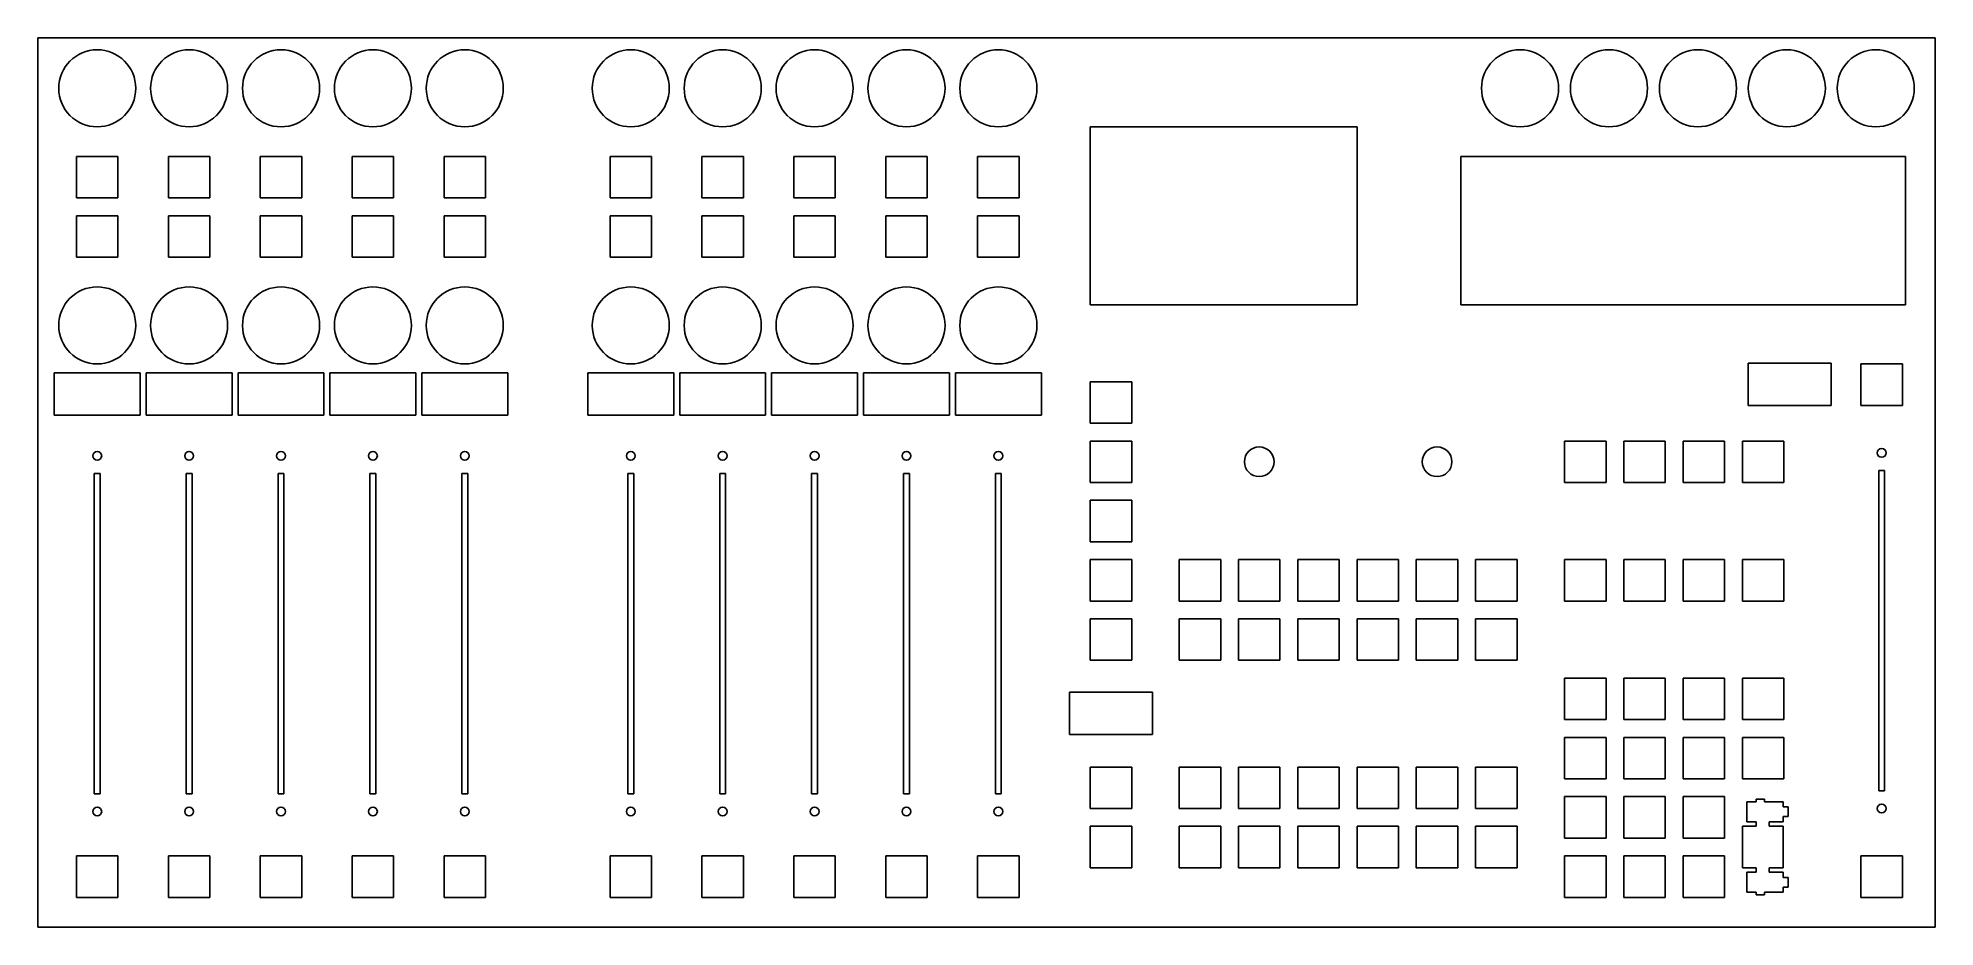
# Model space of a CAD drawing. Header units: millimetres. Extents: x -320 to 320, y -150 to 150.
import ezdxf

# ---------------------------------------------------------------- set-up
doc = ezdxf.new("R2010")
doc.units = ezdxf.units.MM
doc.layers.add('Body', color=7, linetype='CONTINUOUS')

msp = doc.modelspace()

# ---------------------------------------------------------------- linework, layer by layer
at = {"layer": 'Body'}
for p, q in [((-320, 150), (-320, 150, 1.5)), ((-320, 150), (320, 150)), ((-320, 150, 1.5), (320, 150, 1.5)), ((-320, 150), (-320, 150, 1.5)), ((-320, -150), (-320, 150)), ((-320, -150, 1.5), (-320, 150, 1.5)), ((-320, 150), (320, 150)), ((-320, -150), (-320, 150)), ((-320, 150, 1.5), (320, 150, 1.5)), ((-320, -150, 1.5), (-320, 150, 1.5)), ((320, 150), (320, 150, 1.5)), ((320, 150), (320, 150, 1.5)), ((320, 150), (320, -150)), ((320, 150, 1.5), (320, -150, 1.5)), ((320, 150), (320, -150)), ((320, 150, 1.5), (320, -150, 1.5)), ((-287, 133, 1.5), (-287, 133)), ((-287, 133, 1.5), (-287, 133)), ((-256, 133, 1.5), (-256, 133)), ((-256, 133, 1.5), (-256, 133)), ((-225, 133, 1.5), (-225, 133)), ((-225, 133, 1.5), (-225, 133)), ((-194, 133, 1.5), (-194, 133)), ((-194, 133, 1.5), (-194, 133)), ((-163, 133, 1.5), (-163, 133)), ((-163, 133, 1.5), (-163, 133)), ((-107, 133, 1.5), (-107, 133)), ((-107, 133, 1.5), (-107, 133)), ((-76, 133, 1.5), (-76, 133)), ((-76, 133, 1.5), (-76, 133)), ((-45, 133, 1.5), (-45, 133)), ((-45, 133, 1.5), (-45, 133)), ((-14, 133, 1.5), (-14, 133)), ((-14, 133, 1.5), (-14, 133)), ((17, 133, 1.5), (17, 133)), ((17, 133, 1.5), (17, 133)), ((193, 133, 1.5), (193, 133)), ((193, 133, 1.5), (193, 133)), ((223, 133, 1.5), (223, 133)), ((223, 133, 1.5), (223, 133)), ((253, 133, 1.5), (253, 133)), ((253, 133, 1.5), (253, 133)), ((283, 133, 1.5), (283, 133)), ((283, 133, 1.5), (283, 133)), ((313, 133, 1.5), (313, 133)), ((313, 133, 1.5), (313, 133)), ((35, 60), (35, 120)), ((35, 120), (125, 120)), ((35, 60, 1.5), (35, 120, 1.5)), ((35, 120, 1.5), (125, 120, 1.5)), ((35, 120, 1.5), (35, 120)), ((35, 60, 1.5), (35, 120, 1.5)), ((35, 60), (35, 120)), ((35, 120, 1.5), (35, 120)), ((35, 120, 1.5), (125, 120, 1.5)), ((35, 120), (125, 120)), ((125, 120), (125, 60)), ((125, 120, 1.5), (125, 60, 1.5)), ((125, 120, 1.5), (125, 120)), ((125, 120, 1.5), (125, 120)), ((125, 120, 1.5), (125, 60, 1.5)), ((125, 120), (125, 60)), ((-307, 96), (-307, 110)), ((-307, 110), (-293, 110)), ((-307, 96, 1.5), (-307, 110, 1.5)), ((-307, 110, 1.5), (-293, 110, 1.5)), ((-307, 110, 1.5), (-307, 110)), ((-307, 96, 1.5), (-307, 110, 1.5)), ((-307, 96), (-307, 110)), ((-307, 110, 1.5), (-307, 110)), ((-307, 110, 1.5), (-293, 110, 1.5)), ((-307, 110), (-293, 110)), ((-293, 110), (-293, 96)), ((-293, 110, 1.5), (-293, 96, 1.5)), ((-293, 110, 1.5), (-293, 110)), ((-293, 110, 1.5), (-293, 110)), ((-293, 110, 1.5), (-293, 96, 1.5)), ((-293, 110), (-293, 96)), ((-276, 96), (-276, 110)), ((-276, 110), (-262, 110)), ((-276, 96, 1.5), (-276, 110, 1.5)), ((-276, 110, 1.5), (-262, 110, 1.5)), ((-276, 110, 1.5), (-276, 110)), ((-276, 96, 1.5), (-276, 110, 1.5)), ((-276, 96), (-276, 110)), ((-276, 110, 1.5), (-276, 110)), ((-276, 110, 1.5), (-262, 110, 1.5)), ((-276, 110), (-262, 110)), ((-262, 110), (-262, 96)), ((-262, 110, 1.5), (-262, 96, 1.5)), ((-262, 110, 1.5), (-262, 110)), ((-262, 110, 1.5), (-262, 110)), ((-262, 110, 1.5), (-262, 96, 1.5)), ((-262, 110), (-262, 96)), ((-245, 96), (-245, 110)), ((-245, 110), (-231, 110)), ((-245, 96, 1.5), (-245, 110, 1.5)), ((-245, 110, 1.5), (-231, 110, 1.5)), ((-245, 110, 1.5), (-245, 110)), ((-245, 96, 1.5), (-245, 110, 1.5)), ((-245, 96), (-245, 110)), ((-245, 110, 1.5), (-245, 110)), ((-245, 110, 1.5), (-231, 110, 1.5)), ((-245, 110), (-231, 110)), ((-231, 110), (-231, 96)), ((-231, 110, 1.5), (-231, 96, 1.5)), ((-231, 110, 1.5), (-231, 110)), ((-231, 110, 1.5), (-231, 110)), ((-231, 110, 1.5), (-231, 96, 1.5)), ((-231, 110), (-231, 96)), ((-214, 96), (-214, 110)), ((-214, 110), (-200, 110)), ((-214, 96, 1.5), (-214, 110, 1.5)), ((-214, 110, 1.5), (-200, 110, 1.5)), ((-214, 110, 1.5), (-214, 110)), ((-214, 96, 1.5), (-214, 110, 1.5)), ((-214, 96), (-214, 110)), ((-214, 110, 1.5), (-214, 110)), ((-214, 110, 1.5), (-200, 110, 1.5)), ((-214, 110), (-200, 110)), ((-200, 110), (-200, 96)), ((-200, 110, 1.5), (-200, 96, 1.5)), ((-200, 110, 1.5), (-200, 110)), ((-200, 110, 1.5), (-200, 110)), ((-200, 110, 1.5), (-200, 96, 1.5)), ((-200, 110), (-200, 96)), ((-183, 96), (-183, 110)), ((-183, 110), (-169, 110)), ((-183, 96, 1.5), (-183, 110, 1.5)), ((-183, 110, 1.5), (-169, 110, 1.5)), ((-183, 110, 1.5), (-183, 110)), ((-183, 96, 1.5), (-183, 110, 1.5)), ((-183, 96), (-183, 110)), ((-183, 110, 1.5), (-183, 110)), ((-183, 110, 1.5), (-169, 110, 1.5)), ((-183, 110), (-169, 110)), ((-169, 110), (-169, 96)), ((-169, 110, 1.5), (-169, 96, 1.5)), ((-169, 110, 1.5), (-169, 110)), ((-169, 110, 1.5), (-169, 110)), ((-169, 110, 1.5), (-169, 96, 1.5)), ((-169, 110), (-169, 96)), ((-127, 96), (-127, 110)), ((-127, 110), (-113, 110)), ((-127, 96, 1.5), (-127, 110, 1.5)), ((-127, 110, 1.5), (-113, 110, 1.5)), ((-127, 110, 1.5), (-127, 110)), ((-127, 96, 1.5), (-127, 110, 1.5)), ((-127, 96), (-127, 110)), ((-127, 110, 1.5), (-127, 110)), ((-127, 110, 1.5), (-113, 110, 1.5)), ((-127, 110), (-113, 110)), ((-113, 110), (-113, 96)), ((-113, 110, 1.5), (-113, 96, 1.5)), ((-113, 110, 1.5), (-113, 110)), ((-113, 110, 1.5), (-113, 110)), ((-113, 110, 1.5), (-113, 96, 1.5)), ((-113, 110), (-113, 96)), ((-96, 96), (-96, 110)), ((-96, 110), (-82, 110)), ((-96, 96, 1.5), (-96, 110, 1.5)), ((-96, 110, 1.5), (-82, 110, 1.5)), ((-96, 110, 1.5), (-96, 110)), ((-96, 96, 1.5), (-96, 110, 1.5)), ((-96, 96), (-96, 110)), ((-96, 110, 1.5), (-96, 110)), ((-96, 110, 1.5), (-82, 110, 1.5)), ((-96, 110), (-82, 110)), ((-82, 110), (-82, 96)), ((-82, 110, 1.5), (-82, 96, 1.5)), ((-82, 110, 1.5), (-82, 110)), ((-82, 110, 1.5), (-82, 110)), ((-82, 110, 1.5), (-82, 96, 1.5)), ((-82, 110), (-82, 96)), ((-65, 96), (-65, 110)), ((-65, 110), (-51, 110)), ((-65, 96, 1.5), (-65, 110, 1.5)), ((-65, 110, 1.5), (-51, 110, 1.5)), ((-65, 110, 1.5), (-65, 110)), ((-65, 96, 1.5), (-65, 110, 1.5)), ((-65, 96), (-65, 110)), ((-65, 110, 1.5), (-65, 110)), ((-65, 110, 1.5), (-51, 110, 1.5)), ((-65, 110), (-51, 110)), ((-51, 110), (-51, 96)), ((-51, 110, 1.5), (-51, 96, 1.5)), ((-51, 110, 1.5), (-51, 110)), ((-51, 110, 1.5), (-51, 110)), ((-51, 110, 1.5), (-51, 96, 1.5)), ((-51, 110), (-51, 96)), ((-34, 96), (-34, 110)), ((-34, 110), (-20, 110)), ((-34, 96, 1.5), (-34, 110, 1.5)), ((-34, 110, 1.5), (-20, 110, 1.5)), ((-34, 110, 1.5), (-34, 110)), ((-34, 96, 1.5), (-34, 110, 1.5)), ((-34, 96), (-34, 110)), ((-34, 110, 1.5), (-34, 110)), ((-34, 110, 1.5), (-20, 110, 1.5)), ((-34, 110), (-20, 110)), ((-20, 110), (-20, 96)), ((-20, 110, 1.5), (-20, 96, 1.5)), ((-20, 110, 1.5), (-20, 110)), ((-20, 110, 1.5), (-20, 110)), ((-20, 110, 1.5), (-20, 96, 1.5)), ((-20, 110), (-20, 96)), ((-3, 96), (-3, 110)), ((-3, 110), (11, 110)), ((-3, 96, 1.5), (-3, 110, 1.5)), ((-3, 110, 1.5), (11, 110, 1.5)), ((-3, 110, 1.5), (-3, 110)), ((-3, 96, 1.5), (-3, 110, 1.5)), ((-3, 96), (-3, 110)), ((-3, 110, 1.5), (-3, 110)), ((-3, 110, 1.5), (11, 110, 1.5)), ((-3, 110), (11, 110)), ((11, 110), (11, 96)), ((11, 110, 1.5), (11, 96, 1.5)), ((11, 110, 1.5), (11, 110)), ((11, 110, 1.5), (11, 110)), ((11, 110, 1.5), (11, 96, 1.5)), ((11, 110), (11, 96)), ((160, 60), (160, 110)), ((160, 110), (310, 110)), ((160, 60, 1.5), (160, 110, 1.5)), ((160, 110, 1.5), (310, 110, 1.5)), ((160, 110, 1.5), (160, 110)), ((160, 60, 1.5), (160, 110, 1.5)), ((160, 60), (160, 110)), ((160, 110, 1.5), (160, 110)), ((160, 110, 1.5), (310, 110, 1.5)), ((160, 110), (310, 110)), ((310, 110), (310, 60)), ((310, 110, 1.5), (310, 60, 1.5)), ((310, 110, 1.5), (310, 110)), ((310, 110, 1.5), (310, 110)), ((310, 110, 1.5), (310, 60, 1.5)), ((310, 110), (310, 60)), ((-293, 96), (-307, 96)), ((-293, 96, 1.5), (-307, 96, 1.5)), ((-307, 96, 1.5), (-307, 96)), ((-307, 96, 1.5), (-307, 96)), ((-293, 96, 1.5), (-307, 96, 1.5)), ((-293, 96), (-307, 96)), ((-293, 96, 1.5), (-293, 96)), ((-293, 96, 1.5), (-293, 96)), ((-262, 96), (-276, 96)), ((-262, 96, 1.5), (-276, 96, 1.5)), ((-276, 96, 1.5), (-276, 96)), ((-276, 96, 1.5), (-276, 96)), ((-262, 96, 1.5), (-276, 96, 1.5)), ((-262, 96), (-276, 96)), ((-262, 96, 1.5), (-262, 96)), ((-262, 96, 1.5), (-262, 96)), ((-231, 96), (-245, 96)), ((-231, 96, 1.5), (-245, 96, 1.5)), ((-245, 96, 1.5), (-245, 96)), ((-245, 96, 1.5), (-245, 96)), ((-231, 96, 1.5), (-245, 96, 1.5)), ((-231, 96), (-245, 96)), ((-231, 96, 1.5), (-231, 96)), ((-231, 96, 1.5), (-231, 96)), ((-200, 96), (-214, 96)), ((-200, 96, 1.5), (-214, 96, 1.5)), ((-214, 96, 1.5), (-214, 96)), ((-214, 96, 1.5), (-214, 96)), ((-200, 96, 1.5), (-214, 96, 1.5)), ((-200, 96), (-214, 96)), ((-200, 96, 1.5), (-200, 96)), ((-200, 96, 1.5), (-200, 96)), ((-169, 96), (-183, 96)), ((-169, 96, 1.5), (-183, 96, 1.5)), ((-183, 96, 1.5), (-183, 96)), ((-183, 96, 1.5), (-183, 96)), ((-169, 96, 1.5), (-183, 96, 1.5)), ((-169, 96), (-183, 96)), ((-169, 96, 1.5), (-169, 96)), ((-169, 96, 1.5), (-169, 96)), ((-113, 96), (-127, 96)), ((-113, 96, 1.5), (-127, 96, 1.5)), ((-127, 96, 1.5), (-127, 96)), ((-127, 96, 1.5), (-127, 96)), ((-113, 96, 1.5), (-127, 96, 1.5)), ((-113, 96), (-127, 96)), ((-113, 96, 1.5), (-113, 96)), ((-113, 96, 1.5), (-113, 96)), ((-82, 96), (-96, 96)), ((-82, 96, 1.5), (-96, 96, 1.5)), ((-96, 96, 1.5), (-96, 96)), ((-96, 96, 1.5), (-96, 96)), ((-82, 96, 1.5), (-96, 96, 1.5)), ((-82, 96), (-96, 96)), ((-82, 96, 1.5), (-82, 96)), ((-82, 96, 1.5), (-82, 96)), ((-51, 96), (-65, 96)), ((-51, 96, 1.5), (-65, 96, 1.5)), ((-65, 96, 1.5), (-65, 96)), ((-65, 96, 1.5), (-65, 96)), ((-51, 96, 1.5), (-65, 96, 1.5)), ((-51, 96), (-65, 96)), ((-51, 96, 1.5), (-51, 96)), ((-51, 96, 1.5), (-51, 96)), ((-20, 96), (-34, 96)), ((-20, 96, 1.5), (-34, 96, 1.5)), ((-34, 96, 1.5), (-34, 96)), ((-34, 96, 1.5), (-34, 96)), ((-20, 96, 1.5), (-34, 96, 1.5)), ((-20, 96), (-34, 96)), ((-20, 96, 1.5), (-20, 96)), ((-20, 96, 1.5), (-20, 96)), ((11, 96), (-3, 96)), ((11, 96, 1.5), (-3, 96, 1.5)), ((-3, 96, 1.5), (-3, 96)), ((-3, 96, 1.5), (-3, 96)), ((11, 96, 1.5), (-3, 96, 1.5)), ((11, 96), (-3, 96)), ((11, 96, 1.5), (11, 96)), ((11, 96, 1.5), (11, 96)), ((-307, 76), (-307, 90)), ((-307, 90), (-293, 90)), ((-307, 76, 1.5), (-307, 90, 1.5)), ((-307, 90, 1.5), (-293, 90, 1.5)), ((-307, 90, 1.5), (-307, 90)), ((-307, 76, 1.5), (-307, 90, 1.5)), ((-307, 76), (-307, 90)), ((-307, 90, 1.5), (-307, 90)), ((-307, 90, 1.5), (-293, 90, 1.5)), ((-307, 90), (-293, 90)), ((-293, 90), (-293, 76)), ((-293, 90, 1.5), (-293, 76, 1.5)), ((-293, 90, 1.5), (-293, 90)), ((-293, 90, 1.5), (-293, 90)), ((-293, 90, 1.5), (-293, 76, 1.5)), ((-293, 90), (-293, 76)), ((-276, 76), (-276, 90)), ((-276, 90), (-262, 90)), ((-276, 76, 1.5), (-276, 90, 1.5)), ((-276, 90, 1.5), (-262, 90, 1.5)), ((-276, 90, 1.5), (-276, 90)), ((-276, 76, 1.5), (-276, 90, 1.5)), ((-276, 76), (-276, 90)), ((-276, 90, 1.5), (-276, 90)), ((-276, 90, 1.5), (-262, 90, 1.5)), ((-276, 90), (-262, 90)), ((-262, 90), (-262, 76)), ((-262, 90, 1.5), (-262, 76, 1.5)), ((-262, 90, 1.5), (-262, 90)), ((-262, 90, 1.5), (-262, 90)), ((-262, 90, 1.5), (-262, 76, 1.5)), ((-262, 90), (-262, 76)), ((-245, 76), (-245, 90)), ((-245, 90), (-231, 90)), ((-245, 76, 1.5), (-245, 90, 1.5)), ((-245, 90, 1.5), (-231, 90, 1.5)), ((-245, 90, 1.5), (-245, 90)), ((-245, 76, 1.5), (-245, 90, 1.5)), ((-245, 76), (-245, 90)), ((-245, 90, 1.5), (-245, 90)), ((-245, 90, 1.5), (-231, 90, 1.5)), ((-245, 90), (-231, 90)), ((-231, 90), (-231, 76)), ((-231, 90, 1.5), (-231, 76, 1.5)), ((-231, 90, 1.5), (-231, 90)), ((-231, 90, 1.5), (-231, 90)), ((-231, 90, 1.5), (-231, 76, 1.5)), ((-231, 90), (-231, 76)), ((-214, 76), (-214, 90)), ((-214, 90), (-200, 90)), ((-214, 76, 1.5), (-214, 90, 1.5)), ((-214, 90, 1.5), (-200, 90, 1.5)), ((-214, 90, 1.5), (-214, 90)), ((-214, 76, 1.5), (-214, 90, 1.5)), ((-214, 76), (-214, 90)), ((-214, 90, 1.5), (-214, 90)), ((-214, 90, 1.5), (-200, 90, 1.5)), ((-214, 90), (-200, 90)), ((-200, 90), (-200, 76)), ((-200, 90, 1.5), (-200, 76, 1.5)), ((-200, 90, 1.5), (-200, 90)), ((-200, 90, 1.5), (-200, 90)), ((-200, 90, 1.5), (-200, 76, 1.5)), ((-200, 90), (-200, 76)), ((-183, 76), (-183, 90)), ((-183, 90), (-169, 90)), ((-183, 76, 1.5), (-183, 90, 1.5)), ((-183, 90, 1.5), (-169, 90, 1.5)), ((-183, 90, 1.5), (-183, 90)), ((-183, 76, 1.5), (-183, 90, 1.5)), ((-183, 76), (-183, 90)), ((-183, 90, 1.5), (-183, 90)), ((-183, 90, 1.5), (-169, 90, 1.5)), ((-183, 90), (-169, 90)), ((-169, 90), (-169, 76)), ((-169, 90, 1.5), (-169, 76, 1.5)), ((-169, 90, 1.5), (-169, 90)), ((-169, 90, 1.5), (-169, 90)), ((-169, 90, 1.5), (-169, 76, 1.5)), ((-169, 90), (-169, 76)), ((-127, 76), (-127, 90)), ((-127, 90), (-113, 90)), ((-127, 76, 1.5), (-127, 90, 1.5)), ((-127, 90, 1.5), (-113, 90, 1.5)), ((-127, 90, 1.5), (-127, 90)), ((-127, 76, 1.5), (-127, 90, 1.5)), ((-127, 76), (-127, 90)), ((-127, 90, 1.5), (-127, 90)), ((-127, 90, 1.5), (-113, 90, 1.5)), ((-127, 90), (-113, 90)), ((-113, 90), (-113, 76)), ((-113, 90, 1.5), (-113, 76, 1.5)), ((-113, 90, 1.5), (-113, 90)), ((-113, 90, 1.5), (-113, 90)), ((-113, 90, 1.5), (-113, 76, 1.5)), ((-113, 90), (-113, 76)), ((-96, 76), (-96, 90)), ((-96, 90), (-82, 90)), ((-96, 76, 1.5), (-96, 90, 1.5)), ((-96, 90, 1.5), (-82, 90, 1.5)), ((-96, 90, 1.5), (-96, 90)), ((-96, 76, 1.5), (-96, 90, 1.5)), ((-96, 76), (-96, 90)), ((-96, 90, 1.5), (-96, 90)), ((-96, 90, 1.5), (-82, 90, 1.5)), ((-96, 90), (-82, 90)), ((-82, 90), (-82, 76)), ((-82, 90, 1.5), (-82, 76, 1.5)), ((-82, 90, 1.5), (-82, 90)), ((-82, 90, 1.5), (-82, 90)), ((-82, 90, 1.5), (-82, 76, 1.5)), ((-82, 90), (-82, 76)), ((-65, 76), (-65, 90)), ((-65, 90), (-51, 90)), ((-65, 76, 1.5), (-65, 90, 1.5)), ((-65, 90, 1.5), (-51, 90, 1.5)), ((-65, 90, 1.5), (-65, 90)), ((-65, 76, 1.5), (-65, 90, 1.5)), ((-65, 76), (-65, 90)), ((-65, 90, 1.5), (-65, 90)), ((-65, 90, 1.5), (-51, 90, 1.5)), ((-65, 90), (-51, 90)), ((-51, 90), (-51, 76)), ((-51, 90, 1.5), (-51, 76, 1.5)), ((-51, 90, 1.5), (-51, 90)), ((-51, 90, 1.5), (-51, 90)), ((-51, 90, 1.5), (-51, 76, 1.5)), ((-51, 90), (-51, 76)), ((-34, 76), (-34, 90)), ((-34, 90), (-20, 90)), ((-34, 76, 1.5), (-34, 90, 1.5)), ((-34, 90, 1.5), (-20, 90, 1.5)), ((-34, 90, 1.5), (-34, 90)), ((-34, 76, 1.5), (-34, 90, 1.5)), ((-34, 76), (-34, 90)), ((-34, 90, 1.5), (-34, 90)), ((-34, 90, 1.5), (-20, 90, 1.5)), ((-34, 90), (-20, 90)), ((-20, 90), (-20, 76)), ((-20, 90, 1.5), (-20, 76, 1.5)), ((-20, 90, 1.5), (-20, 90)), ((-20, 90, 1.5), (-20, 90)), ((-20, 90, 1.5), (-20, 76, 1.5)), ((-20, 90), (-20, 76)), ((-3, 76), (-3, 90)), ((-3, 90), (11, 90)), ((-3, 76, 1.5), (-3, 90, 1.5)), ((-3, 90, 1.5), (11, 90, 1.5)), ((-3, 90, 1.5), (-3, 90)), ((-3, 76, 1.5), (-3, 90, 1.5)), ((-3, 76), (-3, 90)), ((-3, 90, 1.5), (-3, 90)), ((-3, 90, 1.5), (11, 90, 1.5)), ((-3, 90), (11, 90)), ((11, 90), (11, 76)), ((11, 90, 1.5), (11, 76, 1.5)), ((11, 90, 1.5), (11, 90)), ((11, 90, 1.5), (11, 90)), ((11, 90, 1.5), (11, 76, 1.5)), ((11, 90), (11, 76)), ((-293, 76), (-307, 76)), ((-293, 76, 1.5), (-307, 76, 1.5)), ((-307, 76, 1.5), (-307, 76)), ((-307, 76, 1.5), (-307, 76)), ((-293, 76, 1.5), (-307, 76, 1.5)), ((-293, 76), (-307, 76)), ((-293, 76, 1.5), (-293, 76)), ((-293, 76, 1.5), (-293, 76)), ((-262, 76), (-276, 76)), ((-262, 76, 1.5), (-276, 76, 1.5)), ((-276, 76, 1.5), (-276, 76)), ((-276, 76, 1.5), (-276, 76)), ((-262, 76, 1.5), (-276, 76, 1.5)), ((-262, 76), (-276, 76)), ((-262, 76, 1.5), (-262, 76)), ((-262, 76, 1.5), (-262, 76)), ((-231, 76), (-245, 76)), ((-231, 76, 1.5), (-245, 76, 1.5)), ((-245, 76, 1.5), (-245, 76)), ((-245, 76, 1.5), (-245, 76)), ((-231, 76, 1.5), (-245, 76, 1.5)), ((-231, 76), (-245, 76)), ((-231, 76, 1.5), (-231, 76)), ((-231, 76, 1.5), (-231, 76)), ((-200, 76), (-214, 76)), ((-200, 76, 1.5), (-214, 76, 1.5)), ((-214, 76, 1.5), (-214, 76)), ((-214, 76, 1.5), (-214, 76)), ((-200, 76, 1.5), (-214, 76, 1.5)), ((-200, 76), (-214, 76)), ((-200, 76, 1.5), (-200, 76)), ((-200, 76, 1.5), (-200, 76)), ((-169, 76), (-183, 76)), ((-169, 76, 1.5), (-183, 76, 1.5)), ((-183, 76, 1.5), (-183, 76)), ((-183, 76, 1.5), (-183, 76)), ((-169, 76, 1.5), (-183, 76, 1.5)), ((-169, 76), (-183, 76)), ((-169, 76, 1.5), (-169, 76)), ((-169, 76, 1.5), (-169, 76)), ((-113, 76), (-127, 76)), ((-113, 76, 1.5), (-127, 76, 1.5)), ((-127, 76, 1.5), (-127, 76)), ((-127, 76, 1.5), (-127, 76)), ((-113, 76, 1.5), (-127, 76, 1.5)), ((-113, 76), (-127, 76)), ((-113, 76, 1.5), (-113, 76)), ((-113, 76, 1.5), (-113, 76)), ((-82, 76), (-96, 76)), ((-82, 76, 1.5), (-96, 76, 1.5)), ((-96, 76, 1.5), (-96, 76)), ((-96, 76, 1.5), (-96, 76)), ((-82, 76, 1.5), (-96, 76, 1.5)), ((-82, 76), (-96, 76)), ((-82, 76, 1.5), (-82, 76)), ((-82, 76, 1.5), (-82, 76)), ((-51, 76), (-65, 76)), ((-51, 76, 1.5), (-65, 76, 1.5)), ((-65, 76, 1.5), (-65, 76)), ((-65, 76, 1.5), (-65, 76)), ((-51, 76, 1.5), (-65, 76, 1.5)), ((-51, 76), (-65, 76)), ((-51, 76, 1.5), (-51, 76)), ((-51, 76, 1.5), (-51, 76)), ((-20, 76), (-34, 76)), ((-20, 76, 1.5), (-34, 76, 1.5)), ((-34, 76, 1.5), (-34, 76)), ((-34, 76, 1.5), (-34, 76)), ((-20, 76, 1.5), (-34, 76, 1.5)), ((-20, 76), (-34, 76)), ((-20, 76, 1.5), (-20, 76)), ((-20, 76, 1.5), (-20, 76)), ((11, 76), (-3, 76)), ((11, 76, 1.5), (-3, 76, 1.5)), ((-3, 76, 1.5), (-3, 76)), ((-3, 76, 1.5), (-3, 76)), ((11, 76, 1.5), (-3, 76, 1.5)), ((11, 76), (-3, 76)), ((11, 76, 1.5), (11, 76)), ((11, 76, 1.5), (11, 76)), ((125, 60), (35, 60)), ((125, 60, 1.5), (35, 60, 1.5)), ((35, 60, 1.5), (35, 60)), ((35, 60, 1.5), (35, 60)), ((125, 60, 1.5), (35, 60, 1.5)), ((125, 60), (35, 60)), ((125, 60, 1.5), (125, 60)), ((125, 60, 1.5), (125, 60)), ((310, 60), (160, 60)), ((310, 60, 1.5), (160, 60, 1.5)), ((160, 60, 1.5), (160, 60)), ((160, 60, 1.5), (160, 60)), ((310, 60, 1.5), (160, 60, 1.5)), ((310, 60), (160, 60)), ((310, 60, 1.5), (310, 60)), ((310, 60, 1.5), (310, 60)), ((-287, 53, 1.5), (-287, 53)), ((-287, 53, 1.5), (-287, 53)), ((-256, 53, 1.5), (-256, 53)), ((-256, 53, 1.5), (-256, 53)), ((-225, 53, 1.5), (-225, 53)), ((-225, 53, 1.5), (-225, 53)), ((-194, 53, 1.5), (-194, 53)), ((-194, 53, 1.5), (-194, 53)), ((-163, 53, 1.5), (-163, 53)), ((-163, 53, 1.5), (-163, 53)), ((-107, 53, 1.5), (-107, 53)), ((-107, 53, 1.5), (-107, 53)), ((-76, 53, 1.5), (-76, 53)), ((-76, 53, 1.5), (-76, 53)), ((-45, 53, 1.5), (-45, 53)), ((-45, 53, 1.5), (-45, 53)), ((-14, 53, 1.5), (-14, 53)), ((-14, 53, 1.5), (-14, 53)), ((17, 53, 1.5), (17, 53)), ((17, 53, 1.5), (17, 53)), ((285, 40.25), (257, 40.25)), ((257, 40.25), (257, 26)), ((285, 40.25, 1.5), (257, 40.25, 1.5)), ((257, 40.25, 1.5), (257, 26, 1.5)), ((257, 40.25, 1.5), (257, 40.25)), ((285, 40.25, 1.5), (257, 40.25, 1.5)), ((285, 40.25), (257, 40.25)), ((257, 40.25, 1.5), (257, 40.25)), ((257, 40.25, 1.5), (257, 26, 1.5)), ((257, 40.25), (257, 26)), ((285, 26), (285, 40.25)), ((285, 26, 1.5), (285, 40.25, 1.5)), ((285, 40.25, 1.5), (285, 40.25)), ((285, 40.25, 1.5), (285, 40.25)), ((285, 26, 1.5), (285, 40.25, 1.5)), ((285, 26), (285, 40.25)), ((295, 26), (295, 40)), ((295, 40), (309, 40)), ((295, 26, 1.5), (295, 40, 1.5)), ((295, 40, 1.5), (309, 40, 1.5)), ((295, 40, 1.5), (295, 40)), ((295, 26, 1.5), (295, 40, 1.5)), ((295, 26), (295, 40)), ((295, 40, 1.5), (295, 40)), ((295, 40, 1.5), (309, 40, 1.5)), ((295, 40), (309, 40)), ((309, 40), (309, 26)), ((309, 40, 1.5), (309, 26, 1.5)), ((309, 40, 1.5), (309, 40)), ((309, 40, 1.5), (309, 26, 1.5)), ((309, 40), (309, 26)), ((309, 40, 1.5), (309, 40)), ((-314.5, 22.75), (-314.5, 37)), ((-314.5, 37), (-285.5, 37)), ((-314.5, 22.75, 1.5), (-314.5, 37, 1.5)), ((-314.5, 37, 1.5), (-285.5, 37, 1.5)), ((-314.5, 37, 1.5), (-314.5, 37)), ((-314.5, 22.75, 1.5), (-314.5, 37, 1.5)), ((-314.5, 22.75), (-314.5, 37)), ((-314.5, 37, 1.5), (-314.5, 37)), ((-314.5, 37, 1.5), (-285.5, 37, 1.5)), ((-314.5, 37), (-285.5, 37)), ((-285.5, 37), (-285.5, 22.75)), ((-285.5, 37, 1.5), (-285.5, 22.75, 1.5)), ((-285.5, 37, 1.5), (-285.5, 37)), ((-285.5, 37, 1.5), (-285.5, 37)), ((-285.5, 37, 1.5), (-285.5, 22.75, 1.5)), ((-285.5, 37), (-285.5, 22.75)), ((-283.5, 22.75), (-283.5, 37)), ((-283.5, 37), (-254.5, 37)), ((-283.5, 22.75, 1.5), (-283.5, 37, 1.5)), ((-283.5, 37, 1.5), (-254.5, 37, 1.5)), ((-283.5, 37, 1.5), (-283.5, 37)), ((-283.5, 22.75, 1.5), (-283.5, 37, 1.5)), ((-283.5, 22.75), (-283.5, 37)), ((-283.5, 37, 1.5), (-283.5, 37)), ((-283.5, 37, 1.5), (-254.5, 37, 1.5)), ((-283.5, 37), (-254.5, 37)), ((-254.5, 37), (-254.5, 22.75)), ((-254.5, 37, 1.5), (-254.5, 22.75, 1.5)), ((-254.5, 37, 1.5), (-254.5, 37)), ((-254.5, 37, 1.5), (-254.5, 37)), ((-254.5, 37, 1.5), (-254.5, 22.75, 1.5)), ((-254.5, 37), (-254.5, 22.75)), ((-252.5, 22.75), (-252.5, 37)), ((-252.5, 37), (-223.5, 37)), ((-252.5, 22.75, 1.5), (-252.5, 37, 1.5)), ((-252.5, 37, 1.5), (-223.5, 37, 1.5)), ((-252.5, 37, 1.5), (-252.5, 37)), ((-252.5, 22.75, 1.5), (-252.5, 37, 1.5)), ((-252.5, 22.75), (-252.5, 37)), ((-252.5, 37, 1.5), (-252.5, 37)), ((-252.5, 37, 1.5), (-223.5, 37, 1.5)), ((-252.5, 37), (-223.5, 37)), ((-223.5, 37), (-223.5, 22.75)), ((-223.5, 37, 1.5), (-223.5, 22.75, 1.5)), ((-223.5, 37, 1.5), (-223.5, 37)), ((-223.5, 37, 1.5), (-223.5, 37)), ((-223.5, 37, 1.5), (-223.5, 22.75, 1.5)), ((-223.5, 37), (-223.5, 22.75)), ((-221.5, 22.75), (-221.5, 37)), ((-221.5, 37), (-192.5, 37)), ((-221.5, 22.75, 1.5), (-221.5, 37, 1.5)), ((-221.5, 37, 1.5), (-192.5, 37, 1.5)), ((-221.5, 37, 1.5), (-221.5, 37)), ((-221.5, 22.75, 1.5), (-221.5, 37, 1.5)), ((-221.5, 22.75), (-221.5, 37)), ((-221.5, 37, 1.5), (-221.5, 37)), ((-221.5, 37, 1.5), (-192.5, 37, 1.5)), ((-221.5, 37), (-192.5, 37)), ((-192.5, 37), (-192.5, 22.75)), ((-192.5, 37, 1.5), (-192.5, 22.75, 1.5)), ((-192.5, 37, 1.5), (-192.5, 37)), ((-192.5, 37, 1.5), (-192.5, 37)), ((-192.5, 37, 1.5), (-192.5, 22.75, 1.5)), ((-192.5, 37), (-192.5, 22.75)), ((-190.5, 22.75), (-190.5, 37)), ((-190.5, 37), (-161.5, 37)), ((-190.5, 22.75, 1.5), (-190.5, 37, 1.5)), ((-190.5, 37, 1.5), (-161.5, 37, 1.5)), ((-190.5, 37, 1.5), (-190.5, 37)), ((-190.5, 22.75, 1.5), (-190.5, 37, 1.5)), ((-190.5, 22.75), (-190.5, 37)), ((-190.5, 37, 1.5), (-190.5, 37)), ((-190.5, 37, 1.5), (-161.5, 37, 1.5)), ((-190.5, 37), (-161.5, 37)), ((-161.5, 37), (-161.5, 22.75)), ((-161.5, 37, 1.5), (-161.5, 22.75, 1.5)), ((-161.5, 37, 1.5), (-161.5, 37)), ((-161.5, 37, 1.5), (-161.5, 37)), ((-161.5, 37, 1.5), (-161.5, 22.75, 1.5)), ((-161.5, 37), (-161.5, 22.75)), ((-134.5, 22.75), (-134.5, 37)), ((-134.5, 37), (-105.5, 37)), ((-134.5, 22.75, 1.5), (-134.5, 37, 1.5)), ((-134.5, 37, 1.5), (-105.5, 37, 1.5)), ((-134.5, 37, 1.5), (-134.5, 37)), ((-134.5, 22.75, 1.5), (-134.5, 37, 1.5)), ((-134.5, 22.75), (-134.5, 37)), ((-134.5, 37, 1.5), (-134.5, 37)), ((-134.5, 37, 1.5), (-105.5, 37, 1.5)), ((-134.5, 37), (-105.5, 37)), ((-105.5, 37), (-105.5, 22.75)), ((-105.5, 37, 1.5), (-105.5, 22.75, 1.5)), ((-105.5, 37, 1.5), (-105.5, 37)), ((-105.5, 37, 1.5), (-105.5, 37)), ((-105.5, 37, 1.5), (-105.5, 22.75, 1.5)), ((-105.5, 37), (-105.5, 22.75)), ((-103.5, 22.75), (-103.5, 37)), ((-103.5, 37), (-74.5, 37)), ((-103.5, 22.75, 1.5), (-103.5, 37, 1.5)), ((-103.5, 37, 1.5), (-74.5, 37, 1.5)), ((-103.5, 37, 1.5), (-103.5, 37)), ((-103.5, 22.75, 1.5), (-103.5, 37, 1.5)), ((-103.5, 22.75), (-103.5, 37)), ((-103.5, 37, 1.5), (-103.5, 37)), ((-103.5, 37, 1.5), (-74.5, 37, 1.5)), ((-103.5, 37), (-74.5, 37)), ((-74.5, 37), (-74.5, 22.75)), ((-74.5, 37, 1.5), (-74.5, 22.75, 1.5)), ((-74.5, 37, 1.5), (-74.5, 37)), ((-74.5, 37, 1.5), (-74.5, 37)), ((-74.5, 37, 1.5), (-74.5, 22.75, 1.5)), ((-74.5, 37), (-74.5, 22.75)), ((-72.5, 22.75), (-72.5, 37)), ((-72.5, 37), (-43.5, 37)), ((-72.5, 22.75, 1.5), (-72.5, 37, 1.5)), ((-72.5, 37, 1.5), (-43.5, 37, 1.5)), ((-72.5, 37, 1.5), (-72.5, 37)), ((-72.5, 22.75, 1.5), (-72.5, 37, 1.5)), ((-72.5, 22.75), (-72.5, 37)), ((-72.5, 37, 1.5), (-72.5, 37)), ((-72.5, 37, 1.5), (-43.5, 37, 1.5)), ((-72.5, 37), (-43.5, 37)), ((-43.5, 37), (-43.5, 22.75)), ((-43.5, 37, 1.5), (-43.5, 22.75, 1.5)), ((-43.5, 37, 1.5), (-43.5, 37)), ((-43.5, 37, 1.5), (-43.5, 37)), ((-43.5, 37, 1.5), (-43.5, 22.75, 1.5)), ((-43.5, 37), (-43.5, 22.75)), ((-41.5, 22.75), (-41.5, 37)), ((-41.5, 37), (-12.5, 37)), ((-41.5, 22.75, 1.5), (-41.5, 37, 1.5)), ((-41.5, 37, 1.5), (-12.5, 37, 1.5)), ((-41.5, 37, 1.5), (-41.5, 37)), ((-41.5, 22.75, 1.5), (-41.5, 37, 1.5)), ((-41.5, 22.75), (-41.5, 37)), ((-41.5, 37, 1.5), (-41.5, 37)), ((-41.5, 37, 1.5), (-12.5, 37, 1.5)), ((-41.5, 37), (-12.5, 37)), ((-12.5, 37), (-12.5, 22.75)), ((-12.5, 37, 1.5), (-12.5, 22.75, 1.5)), ((-12.5, 37, 1.5), (-12.5, 37)), ((-12.5, 37, 1.5), (-12.5, 37)), ((-12.5, 37, 1.5), (-12.5, 22.75, 1.5)), ((-12.5, 37), (-12.5, 22.75)), ((-10.5, 22.75), (-10.5, 37)), ((-10.5, 37), (18.5, 37)), ((-10.5, 22.75, 1.5), (-10.5, 37, 1.5)), ((-10.5, 37, 1.5), (18.5, 37, 1.5)), ((-10.5, 37, 1.5), (-10.5, 37)), ((-10.5, 22.75, 1.5), (-10.5, 37, 1.5)), ((-10.5, 22.75), (-10.5, 37)), ((-10.5, 37, 1.5), (-10.5, 37)), ((-10.5, 37, 1.5), (18.5, 37, 1.5)), ((-10.5, 37), (18.5, 37)), ((18.5, 37), (18.5, 22.75)), ((18.5, 37, 1.5), (18.5, 22.75, 1.5)), ((18.5, 37, 1.5), (18.5, 37)), ((18.5, 37, 1.5), (18.5, 37)), ((18.5, 37, 1.5), (18.5, 22.75, 1.5)), ((18.5, 37), (18.5, 22.75)), ((35, 20), (35, 34)), ((35, 34), (49, 34)), ((35, 20, 1.5), (35, 34, 1.5)), ((35, 34, 1.5), (49, 34, 1.5)), ((35, 34, 1.5), (35, 34)), ((35, 20, 1.5), (35, 34, 1.5)), ((35, 20), (35, 34)), ((35, 34, 1.5), (35, 34)), ((35, 34, 1.5), (49, 34, 1.5)), ((35, 34), (49, 34)), ((49, 34), (49, 20)), ((49, 34, 1.5), (49, 20, 1.5)), ((49, 34, 1.5), (49, 34)), ((49, 34, 1.5), (49, 34)), ((49, 34, 1.5), (49, 20, 1.5)), ((49, 34), (49, 20)), ((257, 26), (285, 26)), ((257, 26, 1.5), (285, 26, 1.5)), ((257, 26, 1.5), (257, 26)), ((257, 26, 1.5), (257, 26)), ((257, 26, 1.5), (285, 26, 1.5)), ((257, 26), (285, 26)), ((285, 26, 1.5), (285, 26)), ((285, 26, 1.5), (285, 26)), ((309, 26), (295, 26)), ((309, 26, 1.5), (295, 26, 1.5)), ((295, 26, 1.5), (295, 26)), ((295, 26, 1.5), (295, 26)), ((309, 26, 1.5), (295, 26, 1.5)), ((309, 26), (295, 26)), ((309, 26, 1.5), (309, 26)), ((309, 26, 1.5), (309, 26)), ((-285.5, 22.75), (-314.5, 22.75)), ((-285.5, 22.75, 1.5), (-314.5, 22.75, 1.5)), ((-314.5, 22.75, 1.5), (-314.5, 22.75)), ((-314.5, 22.75, 1.5), (-314.5, 22.75)), ((-285.5, 22.75, 1.5), (-314.5, 22.75, 1.5)), ((-285.5, 22.75), (-314.5, 22.75)), ((-285.5, 22.75, 1.5), (-285.5, 22.75)), ((-285.5, 22.75, 1.5), (-285.5, 22.75)), ((-254.5, 22.75), (-283.5, 22.75)), ((-254.5, 22.75, 1.5), (-283.5, 22.75, 1.5)), ((-283.5, 22.75, 1.5), (-283.5, 22.75)), ((-283.5, 22.75, 1.5), (-283.5, 22.75)), ((-254.5, 22.75, 1.5), (-283.5, 22.75, 1.5)), ((-254.5, 22.75), (-283.5, 22.75)), ((-254.5, 22.75, 1.5), (-254.5, 22.75)), ((-254.5, 22.75, 1.5), (-254.5, 22.75)), ((-223.5, 22.75), (-252.5, 22.75)), ((-223.5, 22.75, 1.5), (-252.5, 22.75, 1.5)), ((-252.5, 22.75, 1.5), (-252.5, 22.75)), ((-252.5, 22.75, 1.5), (-252.5, 22.75)), ((-223.5, 22.75, 1.5), (-252.5, 22.75, 1.5)), ((-223.5, 22.75), (-252.5, 22.75)), ((-223.5, 22.75, 1.5), (-223.5, 22.75)), ((-223.5, 22.75, 1.5), (-223.5, 22.75)), ((-192.5, 22.75), (-221.5, 22.75)), ((-192.5, 22.75, 1.5), (-221.5, 22.75, 1.5)), ((-221.5, 22.75, 1.5), (-221.5, 22.75)), ((-221.5, 22.75, 1.5), (-221.5, 22.75)), ((-192.5, 22.75, 1.5), (-221.5, 22.75, 1.5)), ((-192.5, 22.75), (-221.5, 22.75)), ((-192.5, 22.75, 1.5), (-192.5, 22.75)), ((-192.5, 22.75, 1.5), (-192.5, 22.75)), ((-161.5, 22.75), (-190.5, 22.75)), ((-161.5, 22.75, 1.5), (-190.5, 22.75, 1.5)), ((-190.5, 22.75, 1.5), (-190.5, 22.75)), ((-190.5, 22.75, 1.5), (-190.5, 22.75)), ((-161.5, 22.75, 1.5), (-190.5, 22.75, 1.5)), ((-161.5, 22.75), (-190.5, 22.75)), ((-161.5, 22.75, 1.5), (-161.5, 22.75)), ((-161.5, 22.75, 1.5), (-161.5, 22.75)), ((-105.5, 22.75), (-134.5, 22.75)), ((-105.5, 22.75, 1.5), (-134.5, 22.75, 1.5)), ((-134.5, 22.75, 1.5), (-134.5, 22.75)), ((-134.5, 22.75, 1.5), (-134.5, 22.75)), ((-105.5, 22.75, 1.5), (-134.5, 22.75, 1.5)), ((-105.5, 22.75), (-134.5, 22.75)), ((-105.5, 22.75, 1.5), (-105.5, 22.75)), ((-105.5, 22.75, 1.5), (-105.5, 22.75)), ((-74.5, 22.75), (-103.5, 22.75)), ((-74.5, 22.75, 1.5), (-103.5, 22.75, 1.5)), ((-103.5, 22.75, 1.5), (-103.5, 22.75)), ((-103.5, 22.75, 1.5), (-103.5, 22.75)), ((-74.5, 22.75, 1.5), (-103.5, 22.75, 1.5)), ((-74.5, 22.75), (-103.5, 22.75)), ((-74.5, 22.75, 1.5), (-74.5, 22.75)), ((-74.5, 22.75, 1.5), (-74.5, 22.75)), ((-43.5, 22.75), (-72.5, 22.75)), ((-43.5, 22.75, 1.5), (-72.5, 22.75, 1.5)), ((-72.5, 22.75, 1.5), (-72.5, 22.75)), ((-72.5, 22.75, 1.5), (-72.5, 22.75)), ((-43.5, 22.75, 1.5), (-72.5, 22.75, 1.5)), ((-43.5, 22.75), (-72.5, 22.75)), ((-43.5, 22.75, 1.5), (-43.5, 22.75)), ((-43.5, 22.75, 1.5), (-43.5, 22.75)), ((-12.5, 22.75), (-41.5, 22.75)), ((-12.5, 22.75, 1.5), (-41.5, 22.75, 1.5)), ((-41.5, 22.75, 1.5), (-41.5, 22.75)), ((-41.5, 22.75, 1.5), (-41.5, 22.75)), ((-12.5, 22.75, 1.5), (-41.5, 22.75, 1.5)), ((-12.5, 22.75), (-41.5, 22.75)), ((-12.5, 22.75, 1.5), (-12.5, 22.75)), ((-12.5, 22.75, 1.5), (-12.5, 22.75)), ((18.5, 22.75), (-10.5, 22.75)), ((18.5, 22.75, 1.5), (-10.5, 22.75, 1.5)), ((-10.5, 22.75, 1.5), (-10.5, 22.75)), ((-10.5, 22.75, 1.5), (-10.5, 22.75)), ((18.5, 22.75, 1.5), (-10.5, 22.75, 1.5)), ((18.5, 22.75), (-10.5, 22.75)), ((18.5, 22.75, 1.5), (18.5, 22.75)), ((18.5, 22.75, 1.5), (18.5, 22.75)), ((49, 20), (35, 20)), ((49, 20, 1.5), (35, 20, 1.5)), ((35, 20, 1.5), (35, 20)), ((35, 20, 1.5), (35, 20)), ((49, 20, 1.5), (35, 20, 1.5)), ((49, 20), (35, 20)), ((49, 20, 1.5), (49, 20)), ((49, 20, 1.5), (49, 20)), ((35, 0), (35, 14)), ((35, 14), (49, 14)), ((35, 0, 1.5), (35, 14, 1.5)), ((35, 14, 1.5), (49, 14, 1.5)), ((35, 14, 1.5), (35, 14)), ((35, 0, 1.5), (35, 14, 1.5)), ((35, 0), (35, 14)), ((35, 14, 1.5), (35, 14)), ((35, 14, 1.5), (49, 14, 1.5)), ((35, 14), (49, 14)), ((49, 14), (49, 0)), ((49, 14, 1.5), (49, 0, 1.5)), ((49, 14, 1.5), (49, 14)), ((49, 14, 1.5), (49, 14)), ((49, 14, 1.5), (49, 0, 1.5)), ((49, 14), (49, 0)), ((195, 0), (195, 14)), ((195, 14), (209, 14)), ((195, 0, 1.5), (195, 14, 1.5)), ((195, 14, 1.5), (209, 14, 1.5)), ((195, 14, 1.5), (195, 14)), ((195, 0, 1.5), (195, 14, 1.5)), ((195, 0), (195, 14)), ((195, 14, 1.5), (195, 14)), ((195, 14, 1.5), (209, 14, 1.5)), ((195, 14), (209, 14)), ((209, 14), (209, 0)), ((209, 14, 1.5), (209, 0, 1.5)), ((209, 14, 1.5), (209, 14)), ((209, 14, 1.5), (209, 14)), ((209, 14, 1.5), (209, 0, 1.5)), ((209, 14), (209, 0)), ((215, 0), (215, 14)), ((215, 14), (229, 14)), ((215, 0, 1.5), (215, 14, 1.5)), ((215, 14, 1.5), (229, 14, 1.5)), ((215, 14, 1.5), (215, 14)), ((215, 0, 1.5), (215, 14, 1.5)), ((215, 0), (215, 14)), ((215, 14, 1.5), (215, 14)), ((215, 14, 1.5), (229, 14, 1.5)), ((215, 14), (229, 14)), ((229, 14), (229, 0)), ((229, 14, 1.5), (229, 0, 1.5)), ((229, 14, 1.5), (229, 14)), ((229, 14, 1.5), (229, 14)), ((229, 14, 1.5), (229, 0, 1.5)), ((229, 14), (229, 0)), ((235, 0), (235, 14)), ((235, 14), (249, 14)), ((235, 0, 1.5), (235, 14, 1.5)), ((235, 14, 1.5), (249, 14, 1.5)), ((235, 14, 1.5), (235, 14)), ((235, 0, 1.5), (235, 14, 1.5)), ((235, 0), (235, 14)), ((235, 14, 1.5), (235, 14)), ((235, 14, 1.5), (249, 14, 1.5)), ((235, 14), (249, 14)), ((249, 14), (249, 0)), ((249, 14, 1.5), (249, 0, 1.5)), ((249, 14, 1.5), (249, 14)), ((249, 14, 1.5), (249, 14)), ((249, 14, 1.5), (249, 0, 1.5)), ((249, 14), (249, 0)), ((255, 0), (255, 14)), ((255, 14), (269, 14)), ((255, 0, 1.5), (255, 14, 1.5)), ((255, 14, 1.5), (269, 14, 1.5)), ((255, 14, 1.5), (255, 14)), ((255, 0, 1.5), (255, 14, 1.5)), ((255, 0), (255, 14)), ((255, 14, 1.5), (255, 14)), ((255, 14, 1.5), (269, 14, 1.5)), ((255, 14), (269, 14)), ((269, 14), (269, 0)), ((269, 14, 1.5), (269, 0, 1.5)), ((269, 14, 1.5), (269, 14)), ((269, 14, 1.5), (269, 14)), ((269, 14, 1.5), (269, 0, 1.5)), ((269, 14), (269, 0)), ((-298.5, 9, 1.5), (-298.5, 9)), ((-298.5, 9, 1.5), (-298.5, 9)), ((-267.5, 9, 1.5), (-267.5, 9)), ((-267.5, 9, 1.5), (-267.5, 9)), ((-236.5, 9, 1.5), (-236.5, 9)), ((-236.5, 9, 1.5), (-236.5, 9)), ((-205.5, 9, 1.5), (-205.5, 9)), ((-205.5, 9, 1.5), (-205.5, 9)), ((-174.5, 9, 1.5), (-174.5, 9)), ((-174.5, 9, 1.5), (-174.5, 9)), ((-118.5, 9, 1.5), (-118.5, 9)), ((-118.5, 9, 1.5), (-118.5, 9)), ((-87.5, 9, 1.5), (-87.5, 9)), ((-87.5, 9, 1.5), (-87.5, 9)), ((-56.5, 9, 1.5), (-56.5, 9)), ((-56.5, 9, 1.5), (-56.5, 9)), ((-25.5, 9, 1.5), (-25.5, 9)), ((-25.5, 9, 1.5), (-25.5, 9)), ((5.5, 9, 1.5), (5.5, 9)), ((5.5, 9, 1.5), (5.5, 9)), ((97, 7, 1.5), (97, 7)), ((97, 7, 1.5), (97, 7)), ((157, 7, 1.5), (157, 7)), ((157, 7, 1.5), (157, 7)), ((303.5, 10, 1.5), (303.5, 10)), ((303.5, 10, 1.5), (303.5, 10)), ((-301, -105), (-301, 3)), ((-301, 3), (-299, 3)), ((-301, -105, 1.5), (-301, 3, 1.5)), ((-301, 3, 1.5), (-299, 3, 1.5)), ((-301, 3, 1.5), (-301, 3)), ((-301, -105, 1.5), (-301, 3, 1.5)), ((-301, -105), (-301, 3)), ((-301, 3, 1.5), (-301, 3)), ((-301, 3, 1.5), (-299, 3, 1.5)), ((-301, 3), (-299, 3)), ((-299, 3), (-299, -105)), ((-299, 3, 1.5), (-299, -105, 1.5)), ((-299, 3, 1.5), (-299, 3)), ((-299, 3, 1.5), (-299, 3)), ((-299, 3, 1.5), (-299, -105, 1.5)), ((-299, 3), (-299, -105)), ((-270, -105), (-270, 3)), ((-270, 3), (-268, 3)), ((-270, -105, 1.5), (-270, 3, 1.5)), ((-270, 3, 1.5), (-268, 3, 1.5)), ((-270, 3, 1.5), (-270, 3)), ((-270, -105, 1.5), (-270, 3, 1.5)), ((-270, -105), (-270, 3)), ((-270, 3, 1.5), (-270, 3)), ((-270, 3, 1.5), (-268, 3, 1.5)), ((-270, 3), (-268, 3)), ((-268, 3), (-268, -105)), ((-268, 3, 1.5), (-268, -105, 1.5)), ((-268, 3, 1.5), (-268, 3)), ((-268, 3, 1.5), (-268, 3)), ((-268, 3, 1.5), (-268, -105, 1.5)), ((-268, 3), (-268, -105)), ((-239, -105), (-239, 3)), ((-239, 3), (-237, 3)), ((-239, -105, 1.5), (-239, 3, 1.5)), ((-239, 3, 1.5), (-237, 3, 1.5)), ((-239, 3, 1.5), (-239, 3)), ((-239, -105, 1.5), (-239, 3, 1.5)), ((-239, -105), (-239, 3)), ((-239, 3, 1.5), (-239, 3)), ((-239, 3, 1.5), (-237, 3, 1.5)), ((-239, 3), (-237, 3)), ((-237, 3), (-237, -105)), ((-237, 3, 1.5), (-237, -105, 1.5)), ((-237, 3, 1.5), (-237, 3)), ((-237, 3, 1.5), (-237, 3)), ((-237, 3, 1.5), (-237, -105, 1.5)), ((-237, 3), (-237, -105)), ((-208, -105), (-208, 3)), ((-208, 3), (-206, 3)), ((-208, -105, 1.5), (-208, 3, 1.5)), ((-208, 3, 1.5), (-206, 3, 1.5)), ((-208, 3, 1.5), (-208, 3)), ((-208, -105, 1.5), (-208, 3, 1.5)), ((-208, -105), (-208, 3)), ((-208, 3, 1.5), (-208, 3)), ((-208, 3, 1.5), (-206, 3, 1.5)), ((-208, 3), (-206, 3)), ((-206, 3), (-206, -105)), ((-206, 3, 1.5), (-206, -105, 1.5)), ((-206, 3, 1.5), (-206, 3)), ((-206, 3, 1.5), (-206, 3)), ((-206, 3, 1.5), (-206, -105, 1.5)), ((-206, 3), (-206, -105)), ((-177, -105), (-177, 3)), ((-177, 3), (-175, 3)), ((-177, -105, 1.5), (-177, 3, 1.5)), ((-177, 3, 1.5), (-175, 3, 1.5)), ((-177, 3, 1.5), (-177, 3)), ((-177, -105, 1.5), (-177, 3, 1.5)), ((-177, -105), (-177, 3)), ((-177, 3, 1.5), (-177, 3)), ((-177, 3, 1.5), (-175, 3, 1.5)), ((-177, 3), (-175, 3)), ((-175, 3), (-175, -105)), ((-175, 3, 1.5), (-175, -105, 1.5)), ((-175, 3, 1.5), (-175, 3)), ((-175, 3, 1.5), (-175, 3)), ((-175, 3, 1.5), (-175, -105, 1.5)), ((-175, 3), (-175, -105)), ((-121, -105), (-121, 3)), ((-121, 3), (-119, 3)), ((-121, -105, 1.5), (-121, 3, 1.5)), ((-121, 3, 1.5), (-119, 3, 1.5)), ((-121, 3, 1.5), (-121, 3)), ((-121, -105, 1.5), (-121, 3, 1.5)), ((-121, -105), (-121, 3)), ((-121, 3, 1.5), (-121, 3)), ((-121, 3, 1.5), (-119, 3, 1.5)), ((-121, 3), (-119, 3)), ((-119, 3), (-119, -105)), ((-119, 3, 1.5), (-119, -105, 1.5)), ((-119, 3, 1.5), (-119, 3)), ((-119, 3, 1.5), (-119, 3)), ((-119, 3, 1.5), (-119, -105, 1.5)), ((-119, 3), (-119, -105)), ((-90, -105), (-90, 3)), ((-90, 3), (-88, 3)), ((-90, -105, 1.5), (-90, 3, 1.5)), ((-90, 3, 1.5), (-88, 3, 1.5)), ((-90, 3, 1.5), (-90, 3)), ((-90, -105, 1.5), (-90, 3, 1.5)), ((-90, -105), (-90, 3)), ((-90, 3, 1.5), (-90, 3)), ((-90, 3, 1.5), (-88, 3, 1.5)), ((-90, 3), (-88, 3)), ((-88, 3), (-88, -105)), ((-88, 3, 1.5), (-88, -105, 1.5)), ((-88, 3, 1.5), (-88, 3)), ((-88, 3, 1.5), (-88, 3)), ((-88, 3, 1.5), (-88, -105, 1.5)), ((-88, 3), (-88, -105)), ((-59, -105), (-59, 3)), ((-59, 3), (-57, 3)), ((-59, -105, 1.5), (-59, 3, 1.5)), ((-59, 3, 1.5), (-57, 3, 1.5)), ((-59, 3, 1.5), (-59, 3)), ((-59, -105, 1.5), (-59, 3, 1.5)), ((-59, -105), (-59, 3)), ((-59, 3, 1.5), (-59, 3)), ((-59, 3, 1.5), (-57, 3, 1.5)), ((-59, 3), (-57, 3)), ((-57, 3), (-57, -105)), ((-57, 3, 1.5), (-57, -105, 1.5)), ((-57, 3, 1.5), (-57, 3)), ((-57, 3, 1.5), (-57, 3)), ((-57, 3, 1.5), (-57, -105, 1.5)), ((-57, 3), (-57, -105)), ((-28, -105), (-28, 3)), ((-28, 3), (-26, 3)), ((-28, -105, 1.5), (-28, 3, 1.5)), ((-28, 3, 1.5), (-26, 3, 1.5)), ((-28, 3, 1.5), (-28, 3)), ((-28, -105, 1.5), (-28, 3, 1.5)), ((-28, -105), (-28, 3)), ((-28, 3, 1.5), (-28, 3)), ((-28, 3, 1.5), (-26, 3, 1.5)), ((-28, 3), (-26, 3)), ((-26, 3), (-26, -105)), ((-26, 3, 1.5), (-26, -105, 1.5)), ((-26, 3, 1.5), (-26, 3)), ((-26, 3, 1.5), (-26, 3)), ((-26, 3, 1.5), (-26, -105, 1.5)), ((-26, 3), (-26, -105)), ((3, -105), (3, 3)), ((3, 3), (5, 3)), ((3, -105, 1.5), (3, 3, 1.5)), ((3, 3, 1.5), (5, 3, 1.5)), ((3, 3, 1.5), (3, 3)), ((3, -105, 1.5), (3, 3, 1.5)), ((3, -105), (3, 3)), ((3, 3, 1.5), (3, 3)), ((3, 3, 1.5), (5, 3, 1.5)), ((3, 3), (5, 3)), ((5, 3), (5, -105)), ((5, 3, 1.5), (5, -105, 1.5)), ((5, 3, 1.5), (5, 3)), ((5, 3, 1.5), (5, 3)), ((5, 3, 1.5), (5, -105, 1.5)), ((5, 3), (5, -105)), ((49, 0), (35, 0)), ((49, 0, 1.5), (35, 0, 1.5)), ((35, 0, 1.5), (35, 0)), ((35, 0, 1.5), (35, 0)), ((49, 0, 1.5), (35, 0, 1.5)), ((49, 0), (35, 0)), ((49, 0, 1.5), (49, 0)), ((49, 0, 1.5), (49, 0)), ((301, -104), (301, 4)), ((301, 4), (303, 4)), ((301, -104, 1.5), (301, 4, 1.5)), ((301, 4, 1.5), (303, 4, 1.5)), ((301, 4, 1.5), (301, 4)), ((301, -104, 1.5), (301, 4, 1.5)), ((301, -104), (301, 4)), ((301, 4, 1.5), (301, 4)), ((301, 4, 1.5), (303, 4, 1.5)), ((301, 4), (303, 4)), ((303, 4), (303, -104)), ((303, 4, 1.5), (303, -104, 1.5)), ((303, 4, 1.5), (303, 4)), ((303, 4, 1.5), (303, 4)), ((303, 4, 1.5), (303, -104, 1.5)), ((303, 4), (303, -104)), ((35, -20), (35, -6)), ((35, -6), (49, -6)), ((35, -20, 1.5), (35, -6, 1.5)), ((35, -6, 1.5), (49, -6, 1.5)), ((35, -6, 1.5), (35, -6)), ((35, -20, 1.5), (35, -6, 1.5)), ((35, -20), (35, -6)), ((35, -6, 1.5), (35, -6)), ((35, -6, 1.5), (49, -6, 1.5)), ((35, -6), (49, -6)), ((49, -6), (49, -20)), ((49, -6, 1.5), (49, -20, 1.5)), ((49, -6, 1.5), (49, -6)), ((49, -6, 1.5), (49, -6)), ((49, -6, 1.5), (49, -20, 1.5)), ((49, -6), (49, -20)), ((209, 0), (195, 0)), ((209, 0, 1.5), (195, 0, 1.5)), ((195, 0, 1.5), (195, 0)), ((195, 0, 1.5), (195, 0)), ((209, 0, 1.5), (195, 0, 1.5)), ((209, 0), (195, 0)), ((209, 0, 1.5), (209, 0)), ((209, 0, 1.5), (209, 0)), ((229, 0), (215, 0)), ((229, 0, 1.5), (215, 0, 1.5)), ((215, 0, 1.5), (215, 0)), ((215, 0, 1.5), (215, 0)), ((229, 0, 1.5), (215, 0, 1.5)), ((229, 0), (215, 0)), ((229, 0, 1.5), (229, 0)), ((229, 0, 1.5), (229, 0)), ((249, 0), (235, 0)), ((249, 0, 1.5), (235, 0, 1.5)), ((235, 0, 1.5), (235, 0)), ((235, 0, 1.5), (235, 0)), ((249, 0, 1.5), (235, 0, 1.5)), ((249, 0), (235, 0)), ((249, 0, 1.5), (249, 0)), ((249, 0, 1.5), (249, 0)), ((269, 0), (255, 0)), ((269, 0, 1.5), (255, 0, 1.5)), ((255, 0, 1.5), (255, 0)), ((255, 0, 1.5), (255, 0)), ((269, 0, 1.5), (255, 0, 1.5)), ((269, 0), (255, 0)), ((269, 0, 1.5), (269, 0)), ((269, 0, 1.5), (269, 0)), ((49, -20), (35, -20)), ((49, -20, 1.5), (35, -20, 1.5)), ((35, -20, 1.5), (35, -20)), ((35, -20, 1.5), (35, -20)), ((49, -20, 1.5), (35, -20, 1.5)), ((49, -20), (35, -20)), ((49, -20, 1.5), (49, -20)), ((49, -20, 1.5), (49, -20)), ((35, -40), (35, -26)), ((35, -26), (49, -26)), ((35, -40, 1.5), (35, -26, 1.5)), ((35, -26, 1.5), (49, -26, 1.5)), ((35, -26, 1.5), (35, -26)), ((35, -40, 1.5), (35, -26, 1.5)), ((35, -40), (35, -26)), ((35, -26, 1.5), (35, -26)), ((35, -26, 1.5), (49, -26, 1.5)), ((35, -26), (49, -26)), ((49, -26), (49, -40)), ((49, -26, 1.5), (49, -40, 1.5)), ((49, -26, 1.5), (49, -26)), ((49, -26, 1.5), (49, -26)), ((49, -26, 1.5), (49, -40, 1.5)), ((49, -26), (49, -40)), ((65, -40), (65, -26)), ((65, -26), (79, -26)), ((65, -40, 1.5), (65, -26, 1.5)), ((65, -26, 1.5), (79, -26, 1.5)), ((65, -26, 1.5), (65, -26)), ((65, -40, 1.5), (65, -26, 1.5)), ((65, -40), (65, -26)), ((65, -26, 1.5), (65, -26)), ((65, -26, 1.5), (79, -26, 1.5)), ((65, -26), (79, -26)), ((79, -26), (79, -40)), ((79, -26, 1.5), (79, -40, 1.5)), ((79, -26, 1.5), (79, -26)), ((79, -26, 1.5), (79, -26)), ((79, -26, 1.5), (79, -40, 1.5)), ((79, -26), (79, -40)), ((85, -40), (85, -26)), ((85, -26), (99, -26)), ((85, -40, 1.5), (85, -26, 1.5)), ((85, -26, 1.5), (99, -26, 1.5)), ((85, -26, 1.5), (85, -26)), ((85, -40, 1.5), (85, -26, 1.5)), ((85, -40), (85, -26)), ((85, -26, 1.5), (85, -26)), ((85, -26, 1.5), (99, -26, 1.5)), ((85, -26), (99, -26)), ((99, -26), (99, -40)), ((99, -26, 1.5), (99, -40, 1.5)), ((99, -26, 1.5), (99, -26)), ((99, -26, 1.5), (99, -26)), ((99, -26, 1.5), (99, -40, 1.5)), ((99, -26), (99, -40)), ((105, -40), (105, -26)), ((105, -26), (119, -26)), ((105, -40, 1.5), (105, -26, 1.5)), ((105, -26, 1.5), (119, -26, 1.5)), ((105, -26, 1.5), (105, -26)), ((105, -40, 1.5), (105, -26, 1.5)), ((105, -40), (105, -26)), ((105, -26, 1.5), (105, -26)), ((105, -26, 1.5), (119, -26, 1.5)), ((105, -26), (119, -26)), ((119, -26), (119, -40)), ((119, -26, 1.5), (119, -40, 1.5)), ((119, -26, 1.5), (119, -26)), ((119, -26, 1.5), (119, -26)), ((119, -26, 1.5), (119, -40, 1.5)), ((119, -26), (119, -40)), ((125, -40), (125, -26)), ((125, -26), (139, -26)), ((125, -40, 1.5), (125, -26, 1.5)), ((125, -26, 1.5), (139, -26, 1.5)), ((125, -26, 1.5), (125, -26)), ((125, -40, 1.5), (125, -26, 1.5)), ((125, -40), (125, -26)), ((125, -26, 1.5), (125, -26)), ((125, -26, 1.5), (139, -26, 1.5)), ((125, -26), (139, -26)), ((139, -26), (139, -40)), ((139, -26, 1.5), (139, -40, 1.5)), ((139, -26, 1.5), (139, -26)), ((139, -26, 1.5), (139, -26)), ((139, -26, 1.5), (139, -40, 1.5)), ((139, -26), (139, -40)), ((145, -40), (145, -26)), ((145, -26), (159, -26)), ((145, -40, 1.5), (145, -26, 1.5)), ((145, -26, 1.5), (159, -26, 1.5)), ((145, -26, 1.5), (145, -26)), ((145, -40, 1.5), (145, -26, 1.5)), ((145, -40), (145, -26)), ((145, -26, 1.5), (145, -26)), ((145, -26, 1.5), (159, -26, 1.5)), ((145, -26), (159, -26)), ((159, -26), (159, -40)), ((159, -26, 1.5), (159, -40, 1.5)), ((159, -26, 1.5), (159, -26)), ((159, -26, 1.5), (159, -26)), ((159, -26, 1.5), (159, -40, 1.5)), ((159, -26), (159, -40)), ((165, -40), (165, -26)), ((165, -26), (179, -26)), ((165, -40, 1.5), (165, -26, 1.5)), ((165, -26, 1.5), (179, -26, 1.5)), ((165, -26, 1.5), (165, -26)), ((165, -40, 1.5), (165, -26, 1.5)), ((165, -40), (165, -26)), ((165, -26, 1.5), (165, -26)), ((165, -26, 1.5), (179, -26, 1.5)), ((165, -26), (179, -26)), ((179, -26), (179, -40)), ((179, -26, 1.5), (179, -40, 1.5)), ((179, -26, 1.5), (179, -26)), ((179, -26, 1.5), (179, -26)), ((179, -26, 1.5), (179, -40, 1.5)), ((179, -26), (179, -40)), ((195, -40), (195, -26)), ((195, -26), (209, -26)), ((195, -40, 1.5), (195, -26, 1.5)), ((195, -26, 1.5), (209, -26, 1.5)), ((195, -26, 1.5), (195, -26)), ((195, -40, 1.5), (195, -26, 1.5)), ((195, -40), (195, -26)), ((195, -26, 1.5), (195, -26)), ((195, -26, 1.5), (209, -26, 1.5)), ((195, -26), (209, -26)), ((209, -26), (209, -40)), ((209, -26, 1.5), (209, -40, 1.5)), ((209, -26, 1.5), (209, -26)), ((209, -26, 1.5), (209, -26)), ((209, -26, 1.5), (209, -40, 1.5)), ((209, -26), (209, -40)), ((215, -40), (215, -26)), ((215, -26), (229, -26)), ((215, -40, 1.5), (215, -26, 1.5)), ((215, -26, 1.5), (229, -26, 1.5)), ((215, -26, 1.5), (215, -26)), ((215, -40, 1.5), (215, -26, 1.5)), ((215, -40), (215, -26)), ((215, -26, 1.5), (215, -26)), ((215, -26, 1.5), (229, -26, 1.5)), ((215, -26), (229, -26)), ((229, -26), (229, -40)), ((229, -26, 1.5), (229, -40, 1.5)), ((229, -26, 1.5), (229, -26)), ((229, -26, 1.5), (229, -26)), ((229, -26, 1.5), (229, -40, 1.5)), ((229, -26), (229, -40)), ((235, -40), (235, -26)), ((235, -26), (249, -26)), ((235, -40, 1.5), (235, -26, 1.5)), ((235, -26, 1.5), (249, -26, 1.5)), ((235, -26, 1.5), (235, -26)), ((235, -40, 1.5), (235, -26, 1.5)), ((235, -40), (235, -26)), ((235, -26, 1.5), (235, -26)), ((235, -26, 1.5), (249, -26, 1.5)), ((235, -26), (249, -26)), ((249, -26), (249, -40)), ((249, -26, 1.5), (249, -40, 1.5)), ((249, -26, 1.5), (249, -26)), ((249, -26, 1.5), (249, -26)), ((249, -26, 1.5), (249, -40, 1.5)), ((249, -26), (249, -40)), ((255, -40), (255, -26)), ((255, -26), (269, -26)), ((255, -40, 1.5), (255, -26, 1.5)), ((255, -26, 1.5), (269, -26, 1.5)), ((255, -26, 1.5), (255, -26)), ((255, -40, 1.5), (255, -26, 1.5)), ((255, -40), (255, -26)), ((255, -26, 1.5), (255, -26)), ((255, -26, 1.5), (269, -26, 1.5)), ((255, -26), (269, -26)), ((269, -26), (269, -40)), ((269, -26, 1.5), (269, -40, 1.5)), ((269, -26, 1.5), (269, -26)), ((269, -26, 1.5), (269, -26)), ((269, -26, 1.5), (269, -40, 1.5)), ((269, -26), (269, -40)), ((49, -40), (35, -40)), ((49, -40, 1.5), (35, -40, 1.5)), ((35, -40, 1.5), (35, -40)), ((35, -40, 1.5), (35, -40)), ((49, -40, 1.5), (35, -40, 1.5)), ((49, -40), (35, -40)), ((49, -40, 1.5), (49, -40)), ((49, -40, 1.5), (49, -40)), ((79, -40), (65, -40)), ((79, -40, 1.5), (65, -40, 1.5)), ((65, -40, 1.5), (65, -40)), ((65, -40, 1.5), (65, -40)), ((79, -40, 1.5), (65, -40, 1.5)), ((79, -40), (65, -40)), ((79, -40, 1.5), (79, -40)), ((79, -40, 1.5), (79, -40)), ((99, -40), (85, -40)), ((99, -40, 1.5), (85, -40, 1.5)), ((85, -40, 1.5), (85, -40)), ((85, -40, 1.5), (85, -40)), ((99, -40, 1.5), (85, -40, 1.5)), ((99, -40), (85, -40)), ((99, -40, 1.5), (99, -40)), ((99, -40, 1.5), (99, -40)), ((119, -40), (105, -40)), ((119, -40, 1.5), (105, -40, 1.5)), ((105, -40, 1.5), (105, -40)), ((105, -40, 1.5), (105, -40)), ((119, -40, 1.5), (105, -40, 1.5)), ((119, -40), (105, -40)), ((119, -40, 1.5), (119, -40)), ((119, -40, 1.5), (119, -40)), ((139, -40), (125, -40)), ((139, -40, 1.5), (125, -40, 1.5)), ((125, -40, 1.5), (125, -40)), ((125, -40, 1.5), (125, -40)), ((139, -40, 1.5), (125, -40, 1.5)), ((139, -40), (125, -40)), ((139, -40, 1.5), (139, -40)), ((139, -40, 1.5), (139, -40)), ((159, -40), (145, -40)), ((159, -40, 1.5), (145, -40, 1.5)), ((145, -40, 1.5), (145, -40)), ((145, -40, 1.5), (145, -40)), ((159, -40, 1.5), (145, -40, 1.5)), ((159, -40), (145, -40)), ((159, -40, 1.5), (159, -40)), ((159, -40, 1.5), (159, -40)), ((179, -40), (165, -40)), ((179, -40, 1.5), (165, -40, 1.5)), ((165, -40, 1.5), (165, -40)), ((165, -40, 1.5), (165, -40)), ((179, -40, 1.5), (165, -40, 1.5)), ((179, -40), (165, -40)), ((179, -40, 1.5), (179, -40)), ((179, -40, 1.5), (179, -40)), ((209, -40), (195, -40)), ((209, -40, 1.5), (195, -40, 1.5)), ((195, -40, 1.5), (195, -40)), ((195, -40, 1.5), (195, -40)), ((209, -40, 1.5), (195, -40, 1.5)), ((209, -40), (195, -40)), ((209, -40, 1.5), (209, -40)), ((209, -40, 1.5), (209, -40)), ((229, -40), (215, -40)), ((229, -40, 1.5), (215, -40, 1.5)), ((215, -40, 1.5), (215, -40)), ((215, -40, 1.5), (215, -40)), ((229, -40, 1.5), (215, -40, 1.5)), ((229, -40), (215, -40)), ((229, -40, 1.5), (229, -40)), ((229, -40, 1.5), (229, -40)), ((249, -40), (235, -40)), ((249, -40, 1.5), (235, -40, 1.5)), ((235, -40, 1.5), (235, -40)), ((235, -40, 1.5), (235, -40)), ((249, -40, 1.5), (235, -40, 1.5)), ((249, -40), (235, -40)), ((249, -40, 1.5), (249, -40)), ((249, -40, 1.5), (249, -40)), ((269, -40), (255, -40)), ((269, -40, 1.5), (255, -40, 1.5)), ((255, -40, 1.5), (255, -40)), ((255, -40, 1.5), (255, -40)), ((269, -40, 1.5), (255, -40, 1.5)), ((269, -40), (255, -40)), ((269, -40, 1.5), (269, -40)), ((269, -40, 1.5), (269, -40)), ((35, -60), (35, -46)), ((35, -46), (49, -46)), ((35, -60, 1.5), (35, -46, 1.5)), ((35, -46, 1.5), (49, -46, 1.5)), ((35, -46, 1.5), (35, -46)), ((35, -60, 1.5), (35, -46, 1.5)), ((35, -60), (35, -46)), ((35, -46, 1.5), (35, -46)), ((35, -46, 1.5), (49, -46, 1.5)), ((35, -46), (49, -46)), ((49, -46), (49, -60)), ((49, -46, 1.5), (49, -60, 1.5)), ((49, -46, 1.5), (49, -46)), ((49, -46, 1.5), (49, -46)), ((49, -46, 1.5), (49, -60, 1.5)), ((49, -46), (49, -60)), ((65, -60), (65, -46)), ((65, -46), (79, -46)), ((65, -60, 1.5), (65, -46, 1.5)), ((65, -46, 1.5), (79, -46, 1.5)), ((65, -46, 1.5), (65, -46)), ((65, -60, 1.5), (65, -46, 1.5)), ((65, -60), (65, -46)), ((65, -46, 1.5), (65, -46)), ((65, -46, 1.5), (79, -46, 1.5)), ((65, -46), (79, -46)), ((79, -46), (79, -60)), ((79, -46, 1.5), (79, -60, 1.5)), ((79, -46, 1.5), (79, -46)), ((79, -46, 1.5), (79, -46)), ((79, -46, 1.5), (79, -60, 1.5)), ((79, -46), (79, -60)), ((85, -60), (85, -46)), ((85, -46), (99, -46)), ((85, -60, 1.5), (85, -46, 1.5)), ((85, -46, 1.5), (99, -46, 1.5)), ((85, -46, 1.5), (85, -46)), ((85, -60, 1.5), (85, -46, 1.5)), ((85, -60), (85, -46)), ((85, -46, 1.5), (85, -46)), ((85, -46, 1.5), (99, -46, 1.5)), ((85, -46), (99, -46)), ((99, -46), (99, -60)), ((99, -46, 1.5), (99, -60, 1.5)), ((99, -46, 1.5), (99, -46)), ((99, -46, 1.5), (99, -46)), ((99, -46, 1.5), (99, -60, 1.5)), ((99, -46), (99, -60)), ((105, -60), (105, -46)), ((105, -46), (119, -46)), ((105, -60, 1.5), (105, -46, 1.5)), ((105, -46, 1.5), (119, -46, 1.5)), ((105, -46, 1.5), (105, -46)), ((105, -60, 1.5), (105, -46, 1.5)), ((105, -60), (105, -46)), ((105, -46, 1.5), (105, -46)), ((105, -46, 1.5), (119, -46, 1.5)), ((105, -46), (119, -46)), ((119, -46), (119, -60)), ((119, -46, 1.5), (119, -60, 1.5)), ((119, -46, 1.5), (119, -46)), ((119, -46, 1.5), (119, -46)), ((119, -46, 1.5), (119, -60, 1.5)), ((119, -46), (119, -60)), ((125, -60), (125, -46)), ((125, -46), (139, -46)), ((125, -60, 1.5), (125, -46, 1.5)), ((125, -46, 1.5), (139, -46, 1.5)), ((125, -46, 1.5), (125, -46)), ((125, -60, 1.5), (125, -46, 1.5)), ((125, -60), (125, -46)), ((125, -46, 1.5), (125, -46)), ((125, -46, 1.5), (139, -46, 1.5)), ((125, -46), (139, -46)), ((139, -46), (139, -60)), ((139, -46, 1.5), (139, -60, 1.5)), ((139, -46, 1.5), (139, -46)), ((139, -46, 1.5), (139, -46)), ((139, -46, 1.5), (139, -60, 1.5)), ((139, -46), (139, -60)), ((145, -60), (145, -46)), ((145, -46), (159, -46)), ((145, -60, 1.5), (145, -46, 1.5)), ((145, -46, 1.5), (159, -46, 1.5)), ((145, -46, 1.5), (145, -46)), ((145, -60, 1.5), (145, -46, 1.5)), ((145, -60), (145, -46)), ((145, -46, 1.5), (145, -46)), ((145, -46, 1.5), (159, -46, 1.5)), ((145, -46), (159, -46)), ((159, -46), (159, -60)), ((159, -46, 1.5), (159, -60, 1.5)), ((159, -46, 1.5), (159, -46)), ((159, -46, 1.5), (159, -46)), ((159, -46, 1.5), (159, -60, 1.5)), ((159, -46), (159, -60)), ((165, -60), (165, -46)), ((165, -46), (179, -46)), ((165, -60, 1.5), (165, -46, 1.5)), ((165, -46, 1.5), (179, -46, 1.5)), ((165, -46, 1.5), (165, -46)), ((165, -60, 1.5), (165, -46, 1.5)), ((165, -60), (165, -46)), ((165, -46, 1.5), (165, -46)), ((165, -46, 1.5), (179, -46, 1.5)), ((165, -46), (179, -46)), ((179, -46), (179, -60)), ((179, -46, 1.5), (179, -60, 1.5)), ((179, -46, 1.5), (179, -46)), ((179, -46, 1.5), (179, -46)), ((179, -46, 1.5), (179, -60, 1.5)), ((179, -46), (179, -60)), ((49, -60), (35, -60)), ((49, -60, 1.5), (35, -60, 1.5)), ((35, -60, 1.5), (35, -60)), ((35, -60, 1.5), (35, -60)), ((49, -60, 1.5), (35, -60, 1.5)), ((49, -60), (35, -60)), ((49, -60, 1.5), (49, -60)), ((49, -60, 1.5), (49, -60)), ((79, -60), (65, -60)), ((79, -60, 1.5), (65, -60, 1.5)), ((65, -60, 1.5), (65, -60)), ((65, -60, 1.5), (65, -60)), ((79, -60, 1.5), (65, -60, 1.5)), ((79, -60), (65, -60)), ((79, -60, 1.5), (79, -60)), ((79, -60, 1.5), (79, -60)), ((99, -60), (85, -60)), ((99, -60, 1.5), (85, -60, 1.5)), ((85, -60, 1.5), (85, -60)), ((85, -60, 1.5), (85, -60)), ((99, -60, 1.5), (85, -60, 1.5)), ((99, -60), (85, -60)), ((99, -60, 1.5), (99, -60)), ((99, -60, 1.5), (99, -60)), ((119, -60), (105, -60)), ((119, -60, 1.5), (105, -60, 1.5)), ((105, -60, 1.5), (105, -60)), ((105, -60, 1.5), (105, -60)), ((119, -60, 1.5), (105, -60, 1.5)), ((119, -60), (105, -60)), ((119, -60, 1.5), (119, -60)), ((119, -60, 1.5), (119, -60)), ((139, -60), (125, -60)), ((139, -60, 1.5), (125, -60, 1.5)), ((125, -60, 1.5), (125, -60)), ((125, -60, 1.5), (125, -60)), ((139, -60, 1.5), (125, -60, 1.5)), ((139, -60), (125, -60)), ((139, -60, 1.5), (139, -60)), ((139, -60, 1.5), (139, -60)), ((159, -60), (145, -60)), ((159, -60, 1.5), (145, -60, 1.5)), ((145, -60, 1.5), (145, -60)), ((145, -60, 1.5), (145, -60)), ((159, -60, 1.5), (145, -60, 1.5)), ((159, -60), (145, -60)), ((159, -60, 1.5), (159, -60)), ((159, -60, 1.5), (159, -60)), ((179, -60), (165, -60)), ((179, -60, 1.5), (165, -60, 1.5)), ((165, -60, 1.5), (165, -60)), ((165, -60, 1.5), (165, -60)), ((179, -60, 1.5), (165, -60, 1.5)), ((179, -60), (165, -60)), ((179, -60, 1.5), (179, -60)), ((179, -60, 1.5), (179, -60)), ((209, -66), (195, -66)), ((195, -66), (195, -80)), ((209, -66, 1.5), (195, -66, 1.5)), ((195, -66, 1.5), (195, -80, 1.5)), ((195, -66, 1.5), (195, -66)), ((209, -66, 1.5), (195, -66, 1.5)), ((209, -66), (195, -66)), ((195, -66, 1.5), (195, -66)), ((195, -66, 1.5), (195, -80, 1.5)), ((195, -66), (195, -80)), ((209, -80), (209, -66)), ((209, -80, 1.5), (209, -66, 1.5)), ((209, -66, 1.5), (209, -66)), ((209, -66, 1.5), (209, -66)), ((209, -80, 1.5), (209, -66, 1.5)), ((209, -80), (209, -66)), ((229, -66), (215, -66)), ((215, -66), (215, -80)), ((229, -66, 1.5), (215, -66, 1.5)), ((215, -66, 1.5), (215, -80, 1.5)), ((215, -66, 1.5), (215, -66)), ((229, -66, 1.5), (215, -66, 1.5)), ((229, -66), (215, -66)), ((215, -66, 1.5), (215, -66)), ((215, -66, 1.5), (215, -80, 1.5)), ((215, -66), (215, -80)), ((229, -80), (229, -66)), ((229, -80, 1.5), (229, -66, 1.5)), ((229, -66, 1.5), (229, -66)), ((229, -66, 1.5), (229, -66)), ((229, -80, 1.5), (229, -66, 1.5)), ((229, -80), (229, -66)), ((249, -66), (235, -66)), ((235, -66), (235, -80)), ((249, -66, 1.5), (235, -66, 1.5)), ((235, -66, 1.5), (235, -80, 1.5)), ((235, -66, 1.5), (235, -66)), ((249, -66, 1.5), (235, -66, 1.5)), ((249, -66), (235, -66)), ((235, -66, 1.5), (235, -66)), ((235, -66, 1.5), (235, -80, 1.5)), ((235, -66), (235, -80)), ((249, -80), (249, -66)), ((249, -80, 1.5), (249, -66, 1.5)), ((249, -66, 1.5), (249, -66)), ((249, -66, 1.5), (249, -66)), ((249, -80, 1.5), (249, -66, 1.5)), ((249, -80), (249, -66)), ((269, -66), (255, -66)), ((255, -66), (255, -80)), ((269, -66, 1.5), (255, -66, 1.5)), ((255, -66, 1.5), (255, -80, 1.5)), ((255, -66, 1.5), (255, -66)), ((269, -66, 1.5), (255, -66, 1.5)), ((269, -66), (255, -66)), ((255, -66, 1.5), (255, -66)), ((255, -66, 1.5), (255, -80, 1.5)), ((255, -66), (255, -80)), ((269, -80), (269, -66)), ((269, -80, 1.5), (269, -66, 1.5)), ((269, -66, 1.5), (269, -66)), ((269, -66, 1.5), (269, -66)), ((269, -80, 1.5), (269, -66, 1.5)), ((269, -80), (269, -66)), ((28, -85), (28, -70.75)), ((28, -70.75), (56, -70.75)), ((28, -85, 1.5), (28, -70.75, 1.5)), ((28, -70.75, 1.5), (56, -70.75, 1.5)), ((28, -70.75, 1.5), (28, -70.75)), ((28, -85, 1.5), (28, -70.75, 1.5)), ((28, -85), (28, -70.75)), ((28, -70.75, 1.5), (28, -70.75)), ((28, -70.75, 1.5), (56, -70.75, 1.5)), ((28, -70.75), (56, -70.75)), ((56, -70.75), (56, -85)), ((56, -70.75, 1.5), (56, -85, 1.5)), ((56, -70.75, 1.5), (56, -70.75)), ((56, -70.75, 1.5), (56, -70.75)), ((56, -70.75, 1.5), (56, -85, 1.5)), ((56, -70.75), (56, -85)), ((195, -80), (209, -80)), ((195, -80, 1.5), (209, -80, 1.5)), ((195, -80, 1.5), (195, -80)), ((195, -80, 1.5), (195, -80)), ((195, -80, 1.5), (209, -80, 1.5)), ((195, -80), (209, -80)), ((209, -80, 1.5), (209, -80)), ((209, -80, 1.5), (209, -80)), ((215, -80), (229, -80)), ((215, -80, 1.5), (229, -80, 1.5)), ((215, -80, 1.5), (215, -80)), ((215, -80, 1.5), (215, -80)), ((215, -80, 1.5), (229, -80, 1.5)), ((215, -80), (229, -80)), ((229, -80, 1.5), (229, -80)), ((229, -80, 1.5), (229, -80)), ((235, -80), (249, -80)), ((235, -80, 1.5), (249, -80, 1.5)), ((235, -80, 1.5), (235, -80)), ((235, -80, 1.5), (235, -80)), ((235, -80, 1.5), (249, -80, 1.5)), ((235, -80), (249, -80)), ((249, -80, 1.5), (249, -80)), ((249, -80, 1.5), (249, -80)), ((255, -80), (269, -80)), ((255, -80, 1.5), (269, -80, 1.5)), ((255, -80, 1.5), (255, -80)), ((255, -80, 1.5), (255, -80)), ((255, -80, 1.5), (269, -80, 1.5)), ((255, -80), (269, -80)), ((269, -80, 1.5), (269, -80)), ((269, -80, 1.5), (269, -80)), ((56, -85), (28, -85)), ((56, -85, 1.5), (28, -85, 1.5)), ((28, -85, 1.5), (28, -85)), ((28, -85, 1.5), (28, -85)), ((56, -85, 1.5), (28, -85, 1.5)), ((56, -85), (28, -85)), ((56, -85, 1.5), (56, -85)), ((56, -85, 1.5), (56, -85)), ((209, -86), (195, -86)), ((195, -86), (195, -100)), ((209, -86, 1.5), (195, -86, 1.5)), ((195, -86, 1.5), (195, -100, 1.5)), ((195, -86, 1.5), (195, -86)), ((209, -86, 1.5), (195, -86, 1.5)), ((209, -86), (195, -86)), ((195, -86, 1.5), (195, -86)), ((195, -86, 1.5), (195, -100, 1.5)), ((195, -86), (195, -100)), ((209, -100), (209, -86)), ((209, -100, 1.5), (209, -86, 1.5)), ((209, -86, 1.5), (209, -86)), ((209, -86, 1.5), (209, -86)), ((209, -100, 1.5), (209, -86, 1.5)), ((209, -100), (209, -86)), ((229, -86), (215, -86)), ((215, -86), (215, -100)), ((229, -86, 1.5), (215, -86, 1.5)), ((215, -86, 1.5), (215, -100, 1.5)), ((215, -86, 1.5), (215, -86)), ((229, -86, 1.5), (215, -86, 1.5)), ((229, -86), (215, -86)), ((215, -86, 1.5), (215, -86)), ((215, -86, 1.5), (215, -100, 1.5)), ((215, -86), (215, -100)), ((229, -100), (229, -86)), ((229, -100, 1.5), (229, -86, 1.5)), ((229, -86, 1.5), (229, -86)), ((229, -86, 1.5), (229, -86)), ((229, -100, 1.5), (229, -86, 1.5)), ((229, -100), (229, -86)), ((249, -86), (235, -86)), ((235, -86), (235, -100)), ((249, -86, 1.5), (235, -86, 1.5)), ((235, -86, 1.5), (235, -100, 1.5)), ((235, -86, 1.5), (235, -86)), ((249, -86, 1.5), (235, -86, 1.5)), ((249, -86), (235, -86)), ((235, -86, 1.5), (235, -86)), ((235, -86, 1.5), (235, -100, 1.5)), ((235, -86), (235, -100)), ((249, -100), (249, -86)), ((249, -100, 1.5), (249, -86, 1.5)), ((249, -86, 1.5), (249, -86)), ((249, -86, 1.5), (249, -86)), ((249, -100, 1.5), (249, -86, 1.5)), ((249, -100), (249, -86)), ((269, -86), (255, -86)), ((255, -86), (255, -100)), ((269, -86, 1.5), (255, -86, 1.5)), ((255, -86, 1.5), (255, -100, 1.5)), ((255, -86, 1.5), (255, -86)), ((269, -86, 1.5), (255, -86, 1.5)), ((269, -86), (255, -86)), ((255, -86, 1.5), (255, -86)), ((255, -86, 1.5), (255, -100, 1.5)), ((255, -86), (255, -100)), ((269, -100), (269, -86)), ((269, -100, 1.5), (269, -86, 1.5)), ((269, -86, 1.5), (269, -86)), ((269, -86, 1.5), (269, -86)), ((269, -100, 1.5), (269, -86, 1.5)), ((269, -100), (269, -86)), ((35, -110), (35, -96)), ((35, -96), (49, -96)), ((35, -110, 1.5), (35, -96, 1.5)), ((35, -96, 1.5), (49, -96, 1.5)), ((35, -96, 1.5), (35, -96)), ((35, -110, 1.5), (35, -96, 1.5)), ((35, -110), (35, -96)), ((35, -96, 1.5), (35, -96)), ((35, -96, 1.5), (49, -96, 1.5)), ((35, -96), (49, -96)), ((49, -96), (49, -110)), ((49, -96, 1.5), (49, -110, 1.5)), ((49, -96, 1.5), (49, -96)), ((49, -96, 1.5), (49, -96)), ((49, -96, 1.5), (49, -110, 1.5)), ((49, -96), (49, -110)), ((65, -110), (65, -96)), ((65, -96), (79, -96)), ((65, -110, 1.5), (65, -96, 1.5)), ((65, -96, 1.5), (79, -96, 1.5)), ((65, -96, 1.5), (65, -96)), ((65, -110, 1.5), (65, -96, 1.5)), ((65, -110), (65, -96)), ((65, -96, 1.5), (65, -96)), ((65, -96, 1.5), (79, -96, 1.5)), ((65, -96), (79, -96)), ((79, -96), (79, -110)), ((79, -96, 1.5), (79, -110, 1.5)), ((79, -96, 1.5), (79, -96)), ((79, -96, 1.5), (79, -96)), ((79, -96, 1.5), (79, -110, 1.5)), ((79, -96), (79, -110)), ((85, -110), (85, -96)), ((85, -96), (99, -96)), ((85, -110, 1.5), (85, -96, 1.5)), ((85, -96, 1.5), (99, -96, 1.5)), ((85, -96, 1.5), (85, -96)), ((85, -110, 1.5), (85, -96, 1.5)), ((85, -110), (85, -96)), ((85, -96, 1.5), (85, -96)), ((85, -96, 1.5), (99, -96, 1.5)), ((85, -96), (99, -96)), ((99, -96), (99, -110)), ((99, -96, 1.5), (99, -110, 1.5)), ((99, -96, 1.5), (99, -96)), ((99, -96, 1.5), (99, -96)), ((99, -96, 1.5), (99, -110, 1.5)), ((99, -96), (99, -110)), ((105, -110), (105, -96)), ((105, -96), (119, -96)), ((105, -110, 1.5), (105, -96, 1.5)), ((105, -96, 1.5), (119, -96, 1.5)), ((105, -96, 1.5), (105, -96)), ((105, -110, 1.5), (105, -96, 1.5)), ((105, -110), (105, -96)), ((105, -96, 1.5), (105, -96)), ((105, -96, 1.5), (119, -96, 1.5)), ((105, -96), (119, -96)), ((119, -96), (119, -110)), ((119, -96, 1.5), (119, -110, 1.5)), ((119, -96, 1.5), (119, -96)), ((119, -96, 1.5), (119, -96)), ((119, -96, 1.5), (119, -110, 1.5)), ((119, -96), (119, -110)), ((125, -110), (125, -96)), ((125, -96), (139, -96)), ((125, -110, 1.5), (125, -96, 1.5)), ((125, -96, 1.5), (139, -96, 1.5)), ((125, -96, 1.5), (125, -96)), ((125, -110, 1.5), (125, -96, 1.5)), ((125, -110), (125, -96)), ((125, -96, 1.5), (125, -96)), ((125, -96, 1.5), (139, -96, 1.5)), ((125, -96), (139, -96)), ((139, -96), (139, -110)), ((139, -96, 1.5), (139, -110, 1.5)), ((139, -96, 1.5), (139, -96)), ((139, -96, 1.5), (139, -96)), ((139, -96, 1.5), (139, -110, 1.5)), ((139, -96), (139, -110)), ((145, -110), (145, -96)), ((145, -96), (159, -96)), ((145, -110, 1.5), (145, -96, 1.5)), ((145, -96, 1.5), (159, -96, 1.5)), ((145, -96, 1.5), (145, -96)), ((145, -110, 1.5), (145, -96, 1.5)), ((145, -110), (145, -96)), ((145, -96, 1.5), (145, -96)), ((145, -96, 1.5), (159, -96, 1.5)), ((145, -96), (159, -96)), ((159, -96), (159, -110)), ((159, -96, 1.5), (159, -110, 1.5)), ((159, -96, 1.5), (159, -96)), ((159, -96, 1.5), (159, -96)), ((159, -96, 1.5), (159, -110, 1.5)), ((159, -96), (159, -110)), ((165, -110), (165, -96)), ((165, -96), (179, -96)), ((165, -110, 1.5), (165, -96, 1.5)), ((165, -96, 1.5), (179, -96, 1.5)), ((165, -96, 1.5), (165, -96)), ((165, -110, 1.5), (165, -96, 1.5)), ((165, -110), (165, -96)), ((165, -96, 1.5), (165, -96)), ((165, -96, 1.5), (179, -96, 1.5)), ((165, -96), (179, -96)), ((179, -96), (179, -110)), ((179, -96, 1.5), (179, -110, 1.5)), ((179, -96, 1.5), (179, -96)), ((179, -96, 1.5), (179, -96)), ((179, -96, 1.5), (179, -110, 1.5)), ((179, -96), (179, -110)), ((195, -100), (209, -100)), ((195, -100, 1.5), (209, -100, 1.5)), ((195, -100, 1.5), (195, -100)), ((195, -100, 1.5), (195, -100)), ((195, -100, 1.5), (209, -100, 1.5)), ((195, -100), (209, -100)), ((209, -100, 1.5), (209, -100)), ((209, -100, 1.5), (209, -100)), ((215, -100), (229, -100)), ((215, -100, 1.5), (229, -100, 1.5)), ((215, -100, 1.5), (215, -100)), ((215, -100, 1.5), (215, -100)), ((215, -100, 1.5), (229, -100, 1.5)), ((215, -100), (229, -100)), ((229, -100, 1.5), (229, -100)), ((229, -100, 1.5), (229, -100)), ((235, -100), (249, -100)), ((235, -100, 1.5), (249, -100, 1.5)), ((235, -100, 1.5), (235, -100)), ((235, -100, 1.5), (235, -100)), ((235, -100, 1.5), (249, -100, 1.5)), ((235, -100), (249, -100)), ((249, -100, 1.5), (249, -100)), ((249, -100, 1.5), (249, -100)), ((255, -100), (269, -100)), ((255, -100, 1.5), (269, -100, 1.5)), ((255, -100, 1.5), (255, -100)), ((255, -100, 1.5), (255, -100)), ((255, -100, 1.5), (269, -100, 1.5)), ((255, -100), (269, -100)), ((269, -100, 1.5), (269, -100)), ((269, -100, 1.5), (269, -100)), ((-299, -105), (-301, -105)), ((-299, -105, 1.5), (-301, -105, 1.5)), ((-301, -105, 1.5), (-301, -105)), ((-301, -105, 1.5), (-301, -105)), ((-299, -105, 1.5), (-301, -105, 1.5)), ((-299, -105), (-301, -105)), ((-299, -105, 1.5), (-299, -105)), ((-299, -105, 1.5), (-299, -105)), ((-268, -105), (-270, -105)), ((-268, -105, 1.5), (-270, -105, 1.5)), ((-270, -105, 1.5), (-270, -105)), ((-270, -105, 1.5), (-270, -105)), ((-268, -105, 1.5), (-270, -105, 1.5)), ((-268, -105), (-270, -105)), ((-268, -105, 1.5), (-268, -105)), ((-268, -105, 1.5), (-268, -105)), ((-237, -105), (-239, -105)), ((-237, -105, 1.5), (-239, -105, 1.5)), ((-239, -105, 1.5), (-239, -105)), ((-239, -105, 1.5), (-239, -105)), ((-237, -105, 1.5), (-239, -105, 1.5)), ((-237, -105), (-239, -105)), ((-237, -105, 1.5), (-237, -105)), ((-237, -105, 1.5), (-237, -105)), ((-206, -105), (-208, -105)), ((-206, -105, 1.5), (-208, -105, 1.5)), ((-208, -105, 1.5), (-208, -105)), ((-208, -105, 1.5), (-208, -105)), ((-206, -105, 1.5), (-208, -105, 1.5)), ((-206, -105), (-208, -105)), ((-206, -105, 1.5), (-206, -105)), ((-206, -105, 1.5), (-206, -105)), ((-175, -105), (-177, -105)), ((-175, -105, 1.5), (-177, -105, 1.5)), ((-177, -105, 1.5), (-177, -105)), ((-177, -105, 1.5), (-177, -105)), ((-175, -105, 1.5), (-177, -105, 1.5)), ((-175, -105), (-177, -105)), ((-175, -105, 1.5), (-175, -105)), ((-175, -105, 1.5), (-175, -105)), ((-119, -105), (-121, -105)), ((-119, -105, 1.5), (-121, -105, 1.5)), ((-121, -105, 1.5), (-121, -105)), ((-121, -105, 1.5), (-121, -105)), ((-119, -105, 1.5), (-121, -105, 1.5)), ((-119, -105), (-121, -105)), ((-119, -105, 1.5), (-119, -105)), ((-119, -105, 1.5), (-119, -105)), ((-88, -105), (-90, -105)), ((-88, -105, 1.5), (-90, -105, 1.5)), ((-90, -105, 1.5), (-90, -105)), ((-90, -105, 1.5), (-90, -105)), ((-88, -105, 1.5), (-90, -105, 1.5)), ((-88, -105), (-90, -105)), ((-88, -105, 1.5), (-88, -105)), ((-88, -105, 1.5), (-88, -105)), ((-57, -105), (-59, -105)), ((-57, -105, 1.5), (-59, -105, 1.5)), ((-59, -105, 1.5), (-59, -105)), ((-59, -105, 1.5), (-59, -105)), ((-57, -105, 1.5), (-59, -105, 1.5)), ((-57, -105), (-59, -105)), ((-57, -105, 1.5), (-57, -105)), ((-57, -105, 1.5), (-57, -105)), ((-26, -105), (-28, -105)), ((-26, -105, 1.5), (-28, -105, 1.5)), ((-28, -105, 1.5), (-28, -105)), ((-28, -105, 1.5), (-28, -105)), ((-26, -105, 1.5), (-28, -105, 1.5)), ((-26, -105), (-28, -105)), ((-26, -105, 1.5), (-26, -105)), ((-26, -105, 1.5), (-26, -105)), ((5, -105), (3, -105)), ((5, -105, 1.5), (3, -105, 1.5)), ((3, -105, 1.5), (3, -105)), ((3, -105, 1.5), (3, -105)), ((5, -105, 1.5), (3, -105, 1.5)), ((5, -105), (3, -105)), ((5, -105, 1.5), (5, -105)), ((5, -105, 1.5), (5, -105)), ((209, -106), (195, -106)), ((195, -106), (195, -120)), ((209, -106, 1.5), (195, -106, 1.5)), ((195, -106, 1.5), (195, -120, 1.5)), ((195, -106, 1.5), (195, -106)), ((209, -106, 1.5), (195, -106, 1.5)), ((209, -106), (195, -106)), ((195, -106, 1.5), (195, -106)), ((195, -106, 1.5), (195, -120, 1.5)), ((195, -106), (195, -120)), ((209, -120), (209, -106)), ((209, -120, 1.5), (209, -106, 1.5)), ((209, -106, 1.5), (209, -106)), ((209, -106, 1.5), (209, -106)), ((209, -120, 1.5), (209, -106, 1.5)), ((209, -120), (209, -106)), ((229, -106), (215, -106)), ((215, -106), (215, -120)), ((229, -106, 1.5), (215, -106, 1.5)), ((215, -106, 1.5), (215, -120, 1.5)), ((215, -106, 1.5), (215, -106)), ((229, -106, 1.5), (215, -106, 1.5)), ((229, -106), (215, -106)), ((215, -106, 1.5), (215, -106)), ((215, -106, 1.5), (215, -120, 1.5)), ((215, -106), (215, -120)), ((229, -120), (229, -106)), ((229, -120, 1.5), (229, -106, 1.5)), ((229, -106, 1.5), (229, -106)), ((229, -106, 1.5), (229, -106)), ((229, -120, 1.5), (229, -106, 1.5)), ((229, -120), (229, -106)), ((249, -106), (235, -106)), ((235, -106), (235, -120)), ((249, -106, 1.5), (235, -106, 1.5)), ((235, -106, 1.5), (235, -120, 1.5)), ((235, -106, 1.5), (235, -106)), ((249, -106, 1.5), (235, -106, 1.5)), ((249, -106), (235, -106)), ((235, -106, 1.5), (235, -106)), ((235, -106, 1.5), (235, -120, 1.5)), ((235, -106), (235, -120)), ((249, -120), (249, -106)), ((249, -120, 1.5), (249, -106, 1.5)), ((249, -106, 1.5), (249, -106)), ((249, -106, 1.5), (249, -106)), ((249, -120, 1.5), (249, -106, 1.5)), ((249, -120), (249, -106)), ((256.47, -114.475), (256.47, -107.725)), ((256.47, -107.725), (259.7, -107.725)), ((256.47, -114.475, 1.5), (256.47, -107.725, 1.5)), ((256.47, -107.725, 1.5), (259.7, -107.725, 1.5)), ((256.47, -107.725, 1.5), (256.47, -107.725)), ((256.47, -114.475, 1.5), (256.47, -107.725, 1.5)), ((256.47, -114.475), (256.47, -107.725)), ((256.47, -107.725, 1.5), (256.47, -107.725)), ((256.47, -107.725, 1.5), (259.7, -107.725, 1.5)), ((256.47, -107.725), (259.7, -107.725)), ((259.7, -107.725), (259.7, -106.9)), ((259.7, -106.9), (262.485, -106.9)), ((259.7, -107.725, 1.5), (259.7, -106.9, 1.5)), ((259.7, -106.9, 1.5), (262.485, -106.9, 1.5)), ((259.7, -106.9, 1.5), (259.7, -106.9)), ((259.7, -107.725, 1.5), (259.7, -106.9, 1.5)), ((259.7, -107.725), (259.7, -106.9)), ((259.7, -106.9, 1.5), (259.7, -106.9)), ((259.7, -106.9, 1.5), (262.485, -106.9, 1.5)), ((259.7, -106.9), (262.485, -106.9)), ((259.7, -107.725, 1.5), (259.7, -107.725)), ((259.7, -107.725, 1.5), (259.7, -107.725)), ((262.485, -106.9), (262.485, -107.725)), ((262.485, -106.9, 1.5), (262.485, -107.725, 1.5)), ((262.485, -106.9, 1.5), (262.485, -106.9)), ((262.485, -106.9, 1.5), (262.485, -106.9)), ((262.485, -106.9, 1.5), (262.485, -107.725, 1.5)), ((262.485, -106.9), (262.485, -107.725)), ((262.485, -107.725), (268.77, -107.725)), ((262.485, -107.725, 1.5), (268.77, -107.725, 1.5)), ((262.485, -107.725, 1.5), (262.485, -107.725)), ((262.485, -107.725, 1.5), (262.485, -107.725)), ((262.485, -107.725, 1.5), (268.77, -107.725, 1.5)), ((262.485, -107.725), (268.77, -107.725)), ((268.77, -107.725), (268.77, -109.45)), ((268.77, -107.725, 1.5), (268.77, -109.45, 1.5)), ((268.77, -107.725, 1.5), (268.77, -107.725)), ((268.77, -107.725, 1.5), (268.77, -107.725)), ((268.77, -107.725, 1.5), (268.77, -109.45, 1.5)), ((268.77, -107.725), (268.77, -109.45)), ((303, -104), (301, -104)), ((303, -104, 1.5), (301, -104, 1.5)), ((301, -104, 1.5), (301, -104)), ((301, -104, 1.5), (301, -104)), ((303, -104, 1.5), (301, -104, 1.5)), ((303, -104), (301, -104)), ((303, -104, 1.5), (303, -104)), ((303, -104, 1.5), (303, -104)), ((-298.5, -111, 1.5), (-298.5, -111)), ((-298.5, -111, 1.5), (-298.5, -111)), ((-267.5, -111, 1.5), (-267.5, -111)), ((-267.5, -111, 1.5), (-267.5, -111)), ((-236.5, -111, 1.5), (-236.5, -111)), ((-236.5, -111, 1.5), (-236.5, -111)), ((-205.5, -111, 1.5), (-205.5, -111)), ((-205.5, -111, 1.5), (-205.5, -111)), ((-174.5, -111, 1.5), (-174.5, -111)), ((-174.5, -111, 1.5), (-174.5, -111)), ((-118.5, -111, 1.5), (-118.5, -111)), ((-118.5, -111, 1.5), (-118.5, -111)), ((-87.5, -111, 1.5), (-87.5, -111)), ((-87.5, -111, 1.5), (-87.5, -111)), ((-56.5, -111, 1.5), (-56.5, -111)), ((-56.5, -111, 1.5), (-56.5, -111)), ((-25.5, -111, 1.5), (-25.5, -111)), ((-25.5, -111, 1.5), (-25.5, -111)), ((5.5, -111, 1.5), (5.5, -111)), ((5.5, -111, 1.5), (5.5, -111)), ((49, -110), (35, -110)), ((49, -110, 1.5), (35, -110, 1.5)), ((35, -110, 1.5), (35, -110)), ((35, -110, 1.5), (35, -110)), ((49, -110, 1.5), (35, -110, 1.5)), ((49, -110), (35, -110)), ((49, -110, 1.5), (49, -110)), ((49, -110, 1.5), (49, -110)), ((79, -110), (65, -110)), ((79, -110, 1.5), (65, -110, 1.5)), ((65, -110, 1.5), (65, -110)), ((65, -110, 1.5), (65, -110)), ((79, -110, 1.5), (65, -110, 1.5)), ((79, -110), (65, -110)), ((79, -110, 1.5), (79, -110)), ((79, -110, 1.5), (79, -110)), ((99, -110), (85, -110)), ((99, -110, 1.5), (85, -110, 1.5)), ((85, -110, 1.5), (85, -110)), ((85, -110, 1.5), (85, -110)), ((99, -110, 1.5), (85, -110, 1.5)), ((99, -110), (85, -110)), ((99, -110, 1.5), (99, -110)), ((99, -110, 1.5), (99, -110)), ((119, -110), (105, -110)), ((119, -110, 1.5), (105, -110, 1.5)), ((105, -110, 1.5), (105, -110)), ((105, -110, 1.5), (105, -110)), ((119, -110, 1.5), (105, -110, 1.5)), ((119, -110), (105, -110)), ((119, -110, 1.5), (119, -110)), ((119, -110, 1.5), (119, -110)), ((139, -110), (125, -110)), ((139, -110, 1.5), (125, -110, 1.5)), ((125, -110, 1.5), (125, -110)), ((125, -110, 1.5), (125, -110)), ((139, -110, 1.5), (125, -110, 1.5)), ((139, -110), (125, -110)), ((139, -110, 1.5), (139, -110)), ((139, -110, 1.5), (139, -110)), ((159, -110), (145, -110)), ((159, -110, 1.5), (145, -110, 1.5)), ((145, -110, 1.5), (145, -110)), ((145, -110, 1.5), (145, -110)), ((159, -110, 1.5), (145, -110, 1.5)), ((159, -110), (145, -110)), ((159, -110, 1.5), (159, -110)), ((159, -110, 1.5), (159, -110)), ((179, -110), (165, -110)), ((179, -110, 1.5), (165, -110, 1.5)), ((165, -110, 1.5), (165, -110)), ((165, -110, 1.5), (165, -110)), ((179, -110, 1.5), (165, -110, 1.5)), ((179, -110), (165, -110)), ((179, -110, 1.5), (179, -110)), ((179, -110, 1.5), (179, -110)), ((259.7, -114.475), (256.47, -114.475)), ((259.7, -114.475, 1.5), (256.47, -114.475, 1.5)), ((256.47, -114.475, 1.5), (256.47, -114.475)), ((259.7, -114.475, 1.5), (256.47, -114.475, 1.5)), ((259.7, -114.475), (256.47, -114.475)), ((256.47, -114.475, 1.5), (256.47, -114.475)), ((259.7, -116), (259.7, -114.475)), ((259.7, -116, 1.5), (259.7, -114.475, 1.5)), ((259.7, -114.475, 1.5), (259.7, -114.475)), ((259.7, -116, 1.5), (259.7, -114.475, 1.5)), ((259.7, -116), (259.7, -114.475)), ((259.7, -114.475, 1.5), (259.7, -114.475)), ((268.77, -114.475), (264.07, -114.475)), ((264.07, -114.475), (264.07, -116)), ((268.77, -114.475, 1.5), (264.07, -114.475, 1.5)), ((264.07, -114.475, 1.5), (264.07, -116, 1.5)), ((264.07, -114.475, 1.5), (264.07, -114.475)), ((268.77, -114.475, 1.5), (264.07, -114.475, 1.5)), ((268.77, -114.475), (264.07, -114.475)), ((264.07, -114.475, 1.5), (264.07, -114.475)), ((264.07, -114.475, 1.5), (264.07, -116, 1.5)), ((264.07, -114.475), (264.07, -116)), ((268.77, -109.45), (270.495, -109.45)), ((268.77, -109.45, 1.5), (270.495, -109.45, 1.5)), ((268.77, -109.45, 1.5), (268.77, -109.45)), ((268.77, -109.45, 1.5), (268.77, -109.45)), ((268.77, -109.45, 1.5), (270.495, -109.45, 1.5)), ((268.77, -109.45), (270.495, -109.45)), ((270.495, -112.75), (268.77, -112.75)), ((268.77, -112.75), (268.77, -114.475)), ((270.495, -112.75, 1.5), (268.77, -112.75, 1.5)), ((268.77, -112.75, 1.5), (268.77, -114.475, 1.5)), ((268.77, -112.75, 1.5), (268.77, -112.75)), ((270.495, -112.75, 1.5), (268.77, -112.75, 1.5)), ((270.495, -112.75), (268.77, -112.75)), ((268.77, -112.75, 1.5), (268.77, -112.75)), ((268.77, -112.75, 1.5), (268.77, -114.475, 1.5)), ((268.77, -112.75), (268.77, -114.475)), ((268.77, -114.475, 1.5), (268.77, -114.475)), ((268.77, -114.475, 1.5), (268.77, -114.475)), ((270.495, -109.45), (270.495, -112.75)), ((270.495, -109.45, 1.5), (270.495, -112.75, 1.5)), ((270.495, -109.45, 1.5), (270.495, -109.45)), ((270.495, -109.45, 1.5), (270.495, -109.45)), ((270.495, -109.45, 1.5), (270.495, -112.75, 1.5)), ((270.495, -109.45), (270.495, -112.75)), ((270.495, -112.75, 1.5), (270.495, -112.75)), ((270.495, -112.75, 1.5), (270.495, -112.75)), ((303.5, -110, 1.5), (303.5, -110)), ((303.5, -110, 1.5), (303.5, -110)), ((35, -130), (35, -116)), ((35, -116), (49, -116)), ((35, -130, 1.5), (35, -116, 1.5)), ((35, -116, 1.5), (49, -116, 1.5)), ((35, -116, 1.5), (35, -116)), ((35, -130, 1.5), (35, -116, 1.5)), ((35, -130), (35, -116)), ((35, -116, 1.5), (35, -116)), ((35, -116, 1.5), (49, -116, 1.5)), ((35, -116), (49, -116)), ((49, -116), (49, -130)), ((49, -116, 1.5), (49, -130, 1.5)), ((49, -116, 1.5), (49, -116)), ((49, -116, 1.5), (49, -116)), ((49, -116, 1.5), (49, -130, 1.5)), ((49, -116), (49, -130)), ((65, -130), (65, -116)), ((65, -116), (79, -116)), ((65, -130, 1.5), (65, -116, 1.5)), ((65, -116, 1.5), (79, -116, 1.5)), ((65, -116, 1.5), (65, -116)), ((65, -130, 1.5), (65, -116, 1.5)), ((65, -130), (65, -116)), ((65, -116, 1.5), (65, -116)), ((65, -116, 1.5), (79, -116, 1.5)), ((65, -116), (79, -116)), ((79, -116), (79, -130)), ((79, -116, 1.5), (79, -130, 1.5)), ((79, -116, 1.5), (79, -116)), ((79, -116, 1.5), (79, -116)), ((79, -116, 1.5), (79, -130, 1.5)), ((79, -116), (79, -130)), ((85, -130), (85, -116)), ((85, -116), (99, -116)), ((85, -130, 1.5), (85, -116, 1.5)), ((85, -116, 1.5), (99, -116, 1.5)), ((85, -116, 1.5), (85, -116)), ((85, -130, 1.5), (85, -116, 1.5)), ((85, -130), (85, -116)), ((85, -116, 1.5), (85, -116)), ((85, -116, 1.5), (99, -116, 1.5)), ((85, -116), (99, -116)), ((99, -116), (99, -130)), ((99, -116, 1.5), (99, -130, 1.5)), ((99, -116, 1.5), (99, -116)), ((99, -116, 1.5), (99, -116)), ((99, -116, 1.5), (99, -130, 1.5)), ((99, -116), (99, -130)), ((105, -130), (105, -116)), ((105, -116), (119, -116)), ((105, -130, 1.5), (105, -116, 1.5)), ((105, -116, 1.5), (119, -116, 1.5)), ((105, -116, 1.5), (105, -116)), ((105, -130, 1.5), (105, -116, 1.5)), ((105, -130), (105, -116)), ((105, -116, 1.5), (105, -116)), ((105, -116, 1.5), (119, -116, 1.5)), ((105, -116), (119, -116)), ((119, -116), (119, -130)), ((119, -116, 1.5), (119, -130, 1.5)), ((119, -116, 1.5), (119, -116)), ((119, -116, 1.5), (119, -116)), ((119, -116, 1.5), (119, -130, 1.5)), ((119, -116), (119, -130)), ((125, -130), (125, -116)), ((125, -116), (139, -116)), ((125, -130, 1.5), (125, -116, 1.5)), ((125, -116, 1.5), (139, -116, 1.5)), ((125, -116, 1.5), (125, -116)), ((125, -130, 1.5), (125, -116, 1.5)), ((125, -130), (125, -116)), ((125, -116, 1.5), (125, -116)), ((125, -116, 1.5), (139, -116, 1.5)), ((125, -116), (139, -116)), ((139, -116), (139, -130)), ((139, -116, 1.5), (139, -130, 1.5)), ((139, -116, 1.5), (139, -116)), ((139, -116, 1.5), (139, -116)), ((139, -116, 1.5), (139, -130, 1.5)), ((139, -116), (139, -130)), ((145, -130), (145, -116)), ((145, -116), (159, -116)), ((145, -130, 1.5), (145, -116, 1.5)), ((145, -116, 1.5), (159, -116, 1.5)), ((145, -116, 1.5), (145, -116)), ((145, -130, 1.5), (145, -116, 1.5)), ((145, -130), (145, -116)), ((145, -116, 1.5), (145, -116)), ((145, -116, 1.5), (159, -116, 1.5)), ((145, -116), (159, -116)), ((159, -116), (159, -130)), ((159, -116, 1.5), (159, -130, 1.5)), ((159, -116, 1.5), (159, -116)), ((159, -116, 1.5), (159, -116)), ((159, -116, 1.5), (159, -130, 1.5)), ((159, -116), (159, -130)), ((165, -130), (165, -116)), ((165, -116), (179, -116)), ((165, -130, 1.5), (165, -116, 1.5)), ((165, -116, 1.5), (179, -116, 1.5)), ((165, -116, 1.5), (165, -116)), ((165, -130, 1.5), (165, -116, 1.5)), ((165, -130), (165, -116)), ((165, -116, 1.5), (165, -116)), ((165, -116, 1.5), (179, -116, 1.5)), ((165, -116), (179, -116)), ((179, -116), (179, -130)), ((179, -116, 1.5), (179, -130, 1.5)), ((179, -116, 1.5), (179, -116)), ((179, -116, 1.5), (179, -116)), ((179, -116, 1.5), (179, -130, 1.5)), ((179, -116), (179, -130)), ((195, -120), (209, -120)), ((195, -120, 1.5), (209, -120, 1.5)), ((195, -120, 1.5), (195, -120)), ((195, -120, 1.5), (195, -120)), ((195, -120, 1.5), (209, -120, 1.5)), ((195, -120), (209, -120)), ((209, -120, 1.5), (209, -120)), ((209, -120, 1.5), (209, -120)), ((215, -120), (229, -120)), ((215, -120, 1.5), (229, -120, 1.5)), ((215, -120, 1.5), (215, -120)), ((215, -120, 1.5), (215, -120)), ((215, -120, 1.5), (229, -120, 1.5)), ((215, -120), (229, -120)), ((229, -120, 1.5), (229, -120)), ((229, -120, 1.5), (229, -120)), ((235, -120), (249, -120)), ((235, -120, 1.5), (249, -120, 1.5)), ((235, -120, 1.5), (235, -120)), ((235, -120, 1.5), (235, -120)), ((235, -120, 1.5), (249, -120, 1.5)), ((235, -120), (249, -120)), ((249, -120, 1.5), (249, -120)), ((249, -120, 1.5), (249, -120)), ((255, -130), (255, -116)), ((255, -116), (259.7, -116)), ((255, -130, 1.5), (255, -116, 1.5)), ((255, -116, 1.5), (259.7, -116, 1.5)), ((255, -116, 1.5), (255, -116)), ((255, -130, 1.5), (255, -116, 1.5)), ((255, -130), (255, -116)), ((255, -116, 1.5), (255, -116)), ((255, -116, 1.5), (259.7, -116, 1.5)), ((255, -116), (259.7, -116)), ((259.7, -116, 1.5), (259.7, -116)), ((259.7, -116, 1.5), (259.7, -116)), ((264.07, -116), (268.77, -116)), ((264.07, -116, 1.5), (268.77, -116, 1.5)), ((264.07, -116, 1.5), (264.07, -116)), ((264.07, -116, 1.5), (264.07, -116)), ((264.07, -116, 1.5), (268.77, -116, 1.5)), ((264.07, -116), (268.77, -116)), ((268.77, -116), (268.77, -130)), ((268.77, -116, 1.5), (268.77, -130, 1.5)), ((268.77, -116, 1.5), (268.77, -116)), ((268.77, -116, 1.5), (268.77, -130, 1.5)), ((268.77, -116), (268.77, -130)), ((268.77, -116, 1.5), (268.77, -116)), ((-307, -140), (-307, -126)), ((-307, -126), (-293, -126)), ((-307, -140, 1.5), (-307, -126, 1.5)), ((-307, -126, 1.5), (-293, -126, 1.5)), ((-307, -126, 1.5), (-307, -126)), ((-307, -140, 1.5), (-307, -126, 1.5)), ((-307, -140), (-307, -126)), ((-307, -126, 1.5), (-307, -126)), ((-307, -126, 1.5), (-293, -126, 1.5)), ((-307, -126), (-293, -126)), ((-293, -126), (-293, -140)), ((-293, -126, 1.5), (-293, -140, 1.5)), ((-293, -126, 1.5), (-293, -126)), ((-293, -126, 1.5), (-293, -126)), ((-293, -126, 1.5), (-293, -140, 1.5)), ((-293, -126), (-293, -140)), ((-276, -140), (-276, -126)), ((-276, -126), (-262, -126)), ((-276, -140, 1.5), (-276, -126, 1.5)), ((-276, -126, 1.5), (-262, -126, 1.5)), ((-276, -126, 1.5), (-276, -126)), ((-276, -140, 1.5), (-276, -126, 1.5)), ((-276, -140), (-276, -126)), ((-276, -126, 1.5), (-276, -126)), ((-276, -126, 1.5), (-262, -126, 1.5)), ((-276, -126), (-262, -126)), ((-262, -126), (-262, -140)), ((-262, -126, 1.5), (-262, -140, 1.5)), ((-262, -126, 1.5), (-262, -126)), ((-262, -126, 1.5), (-262, -126)), ((-262, -126, 1.5), (-262, -140, 1.5)), ((-262, -126), (-262, -140)), ((-245, -140), (-245, -126)), ((-245, -126), (-231, -126)), ((-245, -140, 1.5), (-245, -126, 1.5)), ((-245, -126, 1.5), (-231, -126, 1.5)), ((-245, -126, 1.5), (-245, -126)), ((-245, -140, 1.5), (-245, -126, 1.5)), ((-245, -140), (-245, -126)), ((-245, -126, 1.5), (-245, -126)), ((-245, -126, 1.5), (-231, -126, 1.5)), ((-245, -126), (-231, -126)), ((-231, -126), (-231, -140)), ((-231, -126, 1.5), (-231, -140, 1.5)), ((-231, -126, 1.5), (-231, -126)), ((-231, -126, 1.5), (-231, -126)), ((-231, -126, 1.5), (-231, -140, 1.5)), ((-231, -126), (-231, -140)), ((-214, -140), (-214, -126)), ((-214, -126), (-200, -126)), ((-214, -140, 1.5), (-214, -126, 1.5)), ((-214, -126, 1.5), (-200, -126, 1.5)), ((-214, -126, 1.5), (-214, -126)), ((-214, -140, 1.5), (-214, -126, 1.5)), ((-214, -140), (-214, -126)), ((-214, -126, 1.5), (-214, -126)), ((-214, -126, 1.5), (-200, -126, 1.5)), ((-214, -126), (-200, -126)), ((-200, -126), (-200, -140)), ((-200, -126, 1.5), (-200, -140, 1.5)), ((-200, -126, 1.5), (-200, -126)), ((-200, -126, 1.5), (-200, -126)), ((-200, -126, 1.5), (-200, -140, 1.5)), ((-200, -126), (-200, -140)), ((-183, -140), (-183, -126)), ((-183, -126), (-169, -126)), ((-183, -140, 1.5), (-183, -126, 1.5)), ((-183, -126, 1.5), (-169, -126, 1.5)), ((-183, -126, 1.5), (-183, -126)), ((-183, -140, 1.5), (-183, -126, 1.5)), ((-183, -140), (-183, -126)), ((-183, -126, 1.5), (-183, -126)), ((-183, -126, 1.5), (-169, -126, 1.5)), ((-183, -126), (-169, -126)), ((-169, -126), (-169, -140)), ((-169, -126, 1.5), (-169, -140, 1.5)), ((-169, -126, 1.5), (-169, -126)), ((-169, -126, 1.5), (-169, -126)), ((-169, -126, 1.5), (-169, -140, 1.5)), ((-169, -126), (-169, -140)), ((-127, -140), (-127, -126)), ((-127, -126), (-113, -126)), ((-127, -140, 1.5), (-127, -126, 1.5)), ((-127, -126, 1.5), (-113, -126, 1.5)), ((-127, -126, 1.5), (-127, -126)), ((-127, -140, 1.5), (-127, -126, 1.5)), ((-127, -140), (-127, -126)), ((-127, -126, 1.5), (-127, -126)), ((-127, -126, 1.5), (-113, -126, 1.5)), ((-127, -126), (-113, -126)), ((-113, -126), (-113, -140)), ((-113, -126, 1.5), (-113, -140, 1.5)), ((-113, -126, 1.5), (-113, -126)), ((-113, -126, 1.5), (-113, -126)), ((-113, -126, 1.5), (-113, -140, 1.5)), ((-113, -126), (-113, -140)), ((-96, -140), (-96, -126)), ((-96, -126), (-82, -126)), ((-96, -140, 1.5), (-96, -126, 1.5)), ((-96, -126, 1.5), (-82, -126, 1.5)), ((-96, -126, 1.5), (-96, -126)), ((-96, -140, 1.5), (-96, -126, 1.5)), ((-96, -140), (-96, -126)), ((-96, -126, 1.5), (-96, -126)), ((-96, -126, 1.5), (-82, -126, 1.5)), ((-96, -126), (-82, -126)), ((-82, -126), (-82, -140)), ((-82, -126, 1.5), (-82, -140, 1.5)), ((-82, -126, 1.5), (-82, -126)), ((-82, -126, 1.5), (-82, -126)), ((-82, -126, 1.5), (-82, -140, 1.5)), ((-82, -126), (-82, -140)), ((-65, -140), (-65, -126)), ((-65, -126), (-51, -126)), ((-65, -140, 1.5), (-65, -126, 1.5)), ((-65, -126, 1.5), (-51, -126, 1.5)), ((-65, -126, 1.5), (-65, -126)), ((-65, -140, 1.5), (-65, -126, 1.5)), ((-65, -140), (-65, -126)), ((-65, -126, 1.5), (-65, -126)), ((-65, -126, 1.5), (-51, -126, 1.5)), ((-65, -126), (-51, -126)), ((-51, -126), (-51, -140)), ((-51, -126, 1.5), (-51, -140, 1.5)), ((-51, -126, 1.5), (-51, -126)), ((-51, -126, 1.5), (-51, -126)), ((-51, -126, 1.5), (-51, -140, 1.5)), ((-51, -126), (-51, -140)), ((-34, -140), (-34, -126)), ((-34, -126), (-20, -126)), ((-34, -140, 1.5), (-34, -126, 1.5)), ((-34, -126, 1.5), (-20, -126, 1.5)), ((-34, -126, 1.5), (-34, -126)), ((-34, -140, 1.5), (-34, -126, 1.5)), ((-34, -140), (-34, -126)), ((-34, -126, 1.5), (-34, -126)), ((-34, -126, 1.5), (-20, -126, 1.5)), ((-34, -126), (-20, -126)), ((-20, -126), (-20, -140)), ((-20, -126, 1.5), (-20, -140, 1.5)), ((-20, -126, 1.5), (-20, -126)), ((-20, -126, 1.5), (-20, -126)), ((-20, -126, 1.5), (-20, -140, 1.5)), ((-20, -126), (-20, -140)), ((-3, -140), (-3, -126)), ((-3, -126), (11, -126)), ((-3, -140, 1.5), (-3, -126, 1.5)), ((-3, -126, 1.5), (11, -126, 1.5)), ((-3, -126, 1.5), (-3, -126)), ((-3, -140, 1.5), (-3, -126, 1.5)), ((-3, -140), (-3, -126)), ((-3, -126, 1.5), (-3, -126)), ((-3, -126, 1.5), (11, -126, 1.5)), ((-3, -126), (11, -126)), ((11, -126), (11, -140)), ((11, -126, 1.5), (11, -140, 1.5)), ((11, -126, 1.5), (11, -126)), ((11, -126, 1.5), (11, -126)), ((11, -126, 1.5), (11, -140, 1.5)), ((11, -126), (11, -140)), ((209, -126), (195, -126)), ((195, -126), (195, -140)), ((209, -126, 1.5), (195, -126, 1.5)), ((195, -126, 1.5), (195, -140, 1.5)), ((195, -126, 1.5), (195, -126)), ((209, -126, 1.5), (195, -126, 1.5)), ((209, -126), (195, -126)), ((195, -126, 1.5), (195, -126)), ((195, -126, 1.5), (195, -140, 1.5)), ((195, -126), (195, -140)), ((209, -140), (209, -126)), ((209, -140, 1.5), (209, -126, 1.5)), ((209, -126, 1.5), (209, -126)), ((209, -126, 1.5), (209, -126)), ((209, -140, 1.5), (209, -126, 1.5)), ((209, -140), (209, -126)), ((229, -126), (215, -126)), ((215, -126), (215, -140)), ((229, -126, 1.5), (215, -126, 1.5)), ((215, -126, 1.5), (215, -140, 1.5)), ((215, -126, 1.5), (215, -126)), ((229, -126, 1.5), (215, -126, 1.5)), ((229, -126), (215, -126)), ((215, -126, 1.5), (215, -126)), ((215, -126, 1.5), (215, -140, 1.5)), ((215, -126), (215, -140)), ((229, -140), (229, -126)), ((229, -140, 1.5), (229, -126, 1.5)), ((229, -126, 1.5), (229, -126)), ((229, -126, 1.5), (229, -126)), ((229, -140, 1.5), (229, -126, 1.5)), ((229, -140), (229, -126)), ((249, -126), (235, -126)), ((235, -126), (235, -140)), ((249, -126, 1.5), (235, -126, 1.5)), ((235, -126, 1.5), (235, -140, 1.5)), ((235, -126, 1.5), (235, -126)), ((249, -126, 1.5), (235, -126, 1.5)), ((249, -126), (235, -126)), ((235, -126, 1.5), (235, -126)), ((235, -126, 1.5), (235, -140, 1.5)), ((235, -126), (235, -140)), ((249, -140), (249, -126)), ((249, -140, 1.5), (249, -126, 1.5)), ((249, -126, 1.5), (249, -126)), ((249, -126, 1.5), (249, -126)), ((249, -140, 1.5), (249, -126, 1.5)), ((249, -140), (249, -126)), ((295, -126), (309, -126)), ((295, -140), (295, -126)), ((295, -126, 1.5), (309, -126, 1.5)), ((295, -140, 1.5), (295, -126, 1.5)), ((295, -126, 1.5), (295, -126)), ((295, -126, 1.5), (309, -126, 1.5)), ((295, -126), (309, -126)), ((295, -126, 1.5), (295, -126)), ((295, -140, 1.5), (295, -126, 1.5)), ((295, -140), (295, -126)), ((309, -126), (309, -140)), ((309, -126, 1.5), (309, -140, 1.5)), ((309, -126, 1.5), (309, -126)), ((309, -126, 1.5), (309, -140, 1.5)), ((309, -126), (309, -140)), ((309, -126, 1.5), (309, -126)), ((49, -130), (35, -130)), ((49, -130, 1.5), (35, -130, 1.5)), ((35, -130, 1.5), (35, -130)), ((35, -130, 1.5), (35, -130)), ((49, -130, 1.5), (35, -130, 1.5)), ((49, -130), (35, -130)), ((49, -130, 1.5), (49, -130)), ((49, -130, 1.5), (49, -130)), ((79, -130), (65, -130)), ((79, -130, 1.5), (65, -130, 1.5)), ((65, -130, 1.5), (65, -130)), ((65, -130, 1.5), (65, -130)), ((79, -130, 1.5), (65, -130, 1.5)), ((79, -130), (65, -130)), ((79, -130, 1.5), (79, -130)), ((79, -130, 1.5), (79, -130)), ((99, -130), (85, -130)), ((99, -130, 1.5), (85, -130, 1.5)), ((85, -130, 1.5), (85, -130)), ((85, -130, 1.5), (85, -130)), ((99, -130, 1.5), (85, -130, 1.5)), ((99, -130), (85, -130)), ((99, -130, 1.5), (99, -130)), ((99, -130, 1.5), (99, -130)), ((119, -130), (105, -130)), ((119, -130, 1.5), (105, -130, 1.5)), ((105, -130, 1.5), (105, -130)), ((105, -130, 1.5), (105, -130)), ((119, -130, 1.5), (105, -130, 1.5)), ((119, -130), (105, -130)), ((119, -130, 1.5), (119, -130)), ((119, -130, 1.5), (119, -130)), ((139, -130), (125, -130)), ((139, -130, 1.5), (125, -130, 1.5)), ((125, -130, 1.5), (125, -130)), ((125, -130, 1.5), (125, -130)), ((139, -130, 1.5), (125, -130, 1.5)), ((139, -130), (125, -130)), ((139, -130, 1.5), (139, -130)), ((139, -130, 1.5), (139, -130)), ((159, -130), (145, -130)), ((159, -130, 1.5), (145, -130, 1.5)), ((145, -130, 1.5), (145, -130)), ((145, -130, 1.5), (145, -130)), ((159, -130, 1.5), (145, -130, 1.5)), ((159, -130), (145, -130)), ((159, -130, 1.5), (159, -130)), ((159, -130, 1.5), (159, -130)), ((179, -130), (165, -130)), ((179, -130, 1.5), (165, -130, 1.5)), ((165, -130, 1.5), (165, -130)), ((165, -130, 1.5), (165, -130)), ((179, -130, 1.5), (165, -130, 1.5)), ((179, -130), (165, -130)), ((179, -130, 1.5), (179, -130)), ((179, -130, 1.5), (179, -130)), ((255, -130), (259.7, -130)), ((255, -130, 1.5), (259.7, -130, 1.5)), ((255, -130, 1.5), (255, -130)), ((255, -130, 1.5), (259.7, -130, 1.5)), ((255, -130), (259.7, -130)), ((255, -130, 1.5), (255, -130)), ((259.7, -131.525), (256.47, -131.525)), ((256.47, -131.525), (256.47, -138.275)), ((259.7, -131.525, 1.5), (256.47, -131.525, 1.5)), ((256.47, -131.525, 1.5), (256.47, -138.275, 1.5)), ((256.47, -131.525, 1.5), (256.47, -131.525)), ((259.7, -131.525, 1.5), (256.47, -131.525, 1.5)), ((259.7, -131.525), (256.47, -131.525)), ((256.47, -131.525, 1.5), (256.47, -131.525)), ((256.47, -131.525, 1.5), (256.47, -138.275, 1.5)), ((256.47, -131.525), (256.47, -138.275)), ((259.7, -130), (259.7, -131.525)), ((259.7, -130, 1.5), (259.7, -131.525, 1.5)), ((259.7, -130, 1.5), (259.7, -130)), ((259.7, -130, 1.5), (259.7, -130)), ((259.7, -130, 1.5), (259.7, -131.525, 1.5)), ((259.7, -130), (259.7, -131.525)), ((259.7, -131.525, 1.5), (259.7, -131.525)), ((259.7, -131.525, 1.5), (259.7, -131.525)), ((264.07, -131.525), (264.07, -130)), ((264.07, -130), (268.77, -130)), ((264.07, -131.525, 1.5), (264.07, -130, 1.5)), ((264.07, -130, 1.5), (268.77, -130, 1.5)), ((264.07, -130, 1.5), (264.07, -130)), ((264.07, -131.525, 1.5), (264.07, -130, 1.5)), ((264.07, -131.525), (264.07, -130)), ((264.07, -130, 1.5), (264.07, -130)), ((264.07, -130, 1.5), (268.77, -130, 1.5)), ((264.07, -130), (268.77, -130)), ((268.77, -131.525), (264.07, -131.525)), ((268.77, -131.525, 1.5), (264.07, -131.525, 1.5)), ((264.07, -131.525, 1.5), (264.07, -131.525)), ((268.77, -131.525, 1.5), (264.07, -131.525, 1.5)), ((268.77, -131.525), (264.07, -131.525)), ((264.07, -131.525, 1.5), (264.07, -131.525)), ((268.77, -130, 1.5), (268.77, -130)), ((268.77, -130, 1.5), (268.77, -130)), ((268.77, -133.25), (268.77, -131.525)), ((268.77, -133.25, 1.5), (268.77, -131.525, 1.5)), ((268.77, -131.525, 1.5), (268.77, -131.525)), ((268.77, -133.25, 1.5), (268.77, -131.525, 1.5)), ((268.77, -133.25), (268.77, -131.525)), ((268.77, -131.525, 1.5), (268.77, -131.525)), ((270.495, -133.25), (268.77, -133.25)), ((270.495, -133.25, 1.5), (268.77, -133.25, 1.5)), ((268.77, -133.25, 1.5), (268.77, -133.25)), ((270.495, -133.25, 1.5), (268.77, -133.25, 1.5)), ((270.495, -133.25), (268.77, -133.25)), ((268.77, -133.25, 1.5), (268.77, -133.25)), ((270.495, -136.55), (270.495, -133.25)), ((270.495, -136.55, 1.5), (270.495, -133.25, 1.5)), ((270.495, -133.25, 1.5), (270.495, -133.25)), ((270.495, -136.55, 1.5), (270.495, -133.25, 1.5)), ((270.495, -136.55), (270.495, -133.25)), ((270.495, -133.25, 1.5), (270.495, -133.25)), ((-293, -140), (-307, -140)), ((-293, -140, 1.5), (-307, -140, 1.5)), ((-307, -140, 1.5), (-307, -140)), ((-307, -140, 1.5), (-307, -140)), ((-293, -140, 1.5), (-307, -140, 1.5)), ((-293, -140), (-307, -140)), ((-293, -140, 1.5), (-293, -140)), ((-293, -140, 1.5), (-293, -140)), ((-262, -140), (-276, -140)), ((-262, -140, 1.5), (-276, -140, 1.5)), ((-276, -140, 1.5), (-276, -140)), ((-276, -140, 1.5), (-276, -140)), ((-262, -140, 1.5), (-276, -140, 1.5)), ((-262, -140), (-276, -140)), ((-262, -140, 1.5), (-262, -140)), ((-262, -140, 1.5), (-262, -140)), ((-231, -140), (-245, -140)), ((-231, -140, 1.5), (-245, -140, 1.5)), ((-245, -140, 1.5), (-245, -140)), ((-245, -140, 1.5), (-245, -140)), ((-231, -140, 1.5), (-245, -140, 1.5)), ((-231, -140), (-245, -140)), ((-231, -140, 1.5), (-231, -140)), ((-231, -140, 1.5), (-231, -140)), ((-200, -140), (-214, -140)), ((-200, -140, 1.5), (-214, -140, 1.5)), ((-214, -140, 1.5), (-214, -140)), ((-214, -140, 1.5), (-214, -140)), ((-200, -140, 1.5), (-214, -140, 1.5)), ((-200, -140), (-214, -140)), ((-200, -140, 1.5), (-200, -140)), ((-200, -140, 1.5), (-200, -140)), ((-169, -140), (-183, -140)), ((-169, -140, 1.5), (-183, -140, 1.5)), ((-183, -140, 1.5), (-183, -140)), ((-183, -140, 1.5), (-183, -140)), ((-169, -140, 1.5), (-183, -140, 1.5)), ((-169, -140), (-183, -140)), ((-169, -140, 1.5), (-169, -140)), ((-169, -140, 1.5), (-169, -140)), ((-113, -140), (-127, -140)), ((-113, -140, 1.5), (-127, -140, 1.5)), ((-127, -140, 1.5), (-127, -140)), ((-127, -140, 1.5), (-127, -140)), ((-113, -140, 1.5), (-127, -140, 1.5)), ((-113, -140), (-127, -140)), ((-113, -140, 1.5), (-113, -140)), ((-113, -140, 1.5), (-113, -140)), ((-82, -140), (-96, -140)), ((-82, -140, 1.5), (-96, -140, 1.5)), ((-96, -140, 1.5), (-96, -140)), ((-96, -140, 1.5), (-96, -140)), ((-82, -140, 1.5), (-96, -140, 1.5)), ((-82, -140), (-96, -140)), ((-82, -140, 1.5), (-82, -140)), ((-82, -140, 1.5), (-82, -140)), ((-51, -140), (-65, -140)), ((-51, -140, 1.5), (-65, -140, 1.5)), ((-65, -140, 1.5), (-65, -140)), ((-65, -140, 1.5), (-65, -140)), ((-51, -140, 1.5), (-65, -140, 1.5)), ((-51, -140), (-65, -140)), ((-51, -140, 1.5), (-51, -140)), ((-51, -140, 1.5), (-51, -140)), ((-20, -140), (-34, -140)), ((-20, -140, 1.5), (-34, -140, 1.5)), ((-34, -140, 1.5), (-34, -140)), ((-34, -140, 1.5), (-34, -140)), ((-20, -140, 1.5), (-34, -140, 1.5)), ((-20, -140), (-34, -140)), ((-20, -140, 1.5), (-20, -140)), ((-20, -140, 1.5), (-20, -140)), ((11, -140), (-3, -140)), ((11, -140, 1.5), (-3, -140, 1.5)), ((-3, -140, 1.5), (-3, -140)), ((-3, -140, 1.5), (-3, -140)), ((11, -140, 1.5), (-3, -140, 1.5)), ((11, -140), (-3, -140)), ((11, -140, 1.5), (11, -140)), ((11, -140, 1.5), (11, -140)), ((195, -140), (209, -140)), ((195, -140, 1.5), (209, -140, 1.5)), ((195, -140, 1.5), (195, -140)), ((195, -140, 1.5), (195, -140)), ((195, -140, 1.5), (209, -140, 1.5)), ((195, -140), (209, -140)), ((209, -140, 1.5), (209, -140)), ((209, -140, 1.5), (209, -140)), ((215, -140), (229, -140)), ((215, -140, 1.5), (229, -140, 1.5)), ((215, -140, 1.5), (215, -140)), ((215, -140, 1.5), (215, -140)), ((215, -140, 1.5), (229, -140, 1.5)), ((215, -140), (229, -140)), ((229, -140, 1.5), (229, -140)), ((229, -140, 1.5), (229, -140)), ((235, -140), (249, -140)), ((235, -140, 1.5), (249, -140, 1.5)), ((235, -140, 1.5), (235, -140)), ((235, -140, 1.5), (235, -140)), ((235, -140, 1.5), (249, -140, 1.5)), ((235, -140), (249, -140)), ((249, -140, 1.5), (249, -140)), ((249, -140, 1.5), (249, -140)), ((256.47, -138.275), (259.7, -138.275)), ((256.47, -138.275, 1.5), (259.7, -138.275, 1.5)), ((256.47, -138.275, 1.5), (256.47, -138.275)), ((256.47, -138.275, 1.5), (256.47, -138.275)), ((256.47, -138.275, 1.5), (259.7, -138.275, 1.5)), ((256.47, -138.275), (259.7, -138.275)), ((259.7, -138.275), (259.7, -139.1)), ((259.7, -138.275, 1.5), (259.7, -139.1, 1.5)), ((259.7, -138.275, 1.5), (259.7, -138.275)), ((259.7, -138.275, 1.5), (259.7, -138.275)), ((259.7, -138.275, 1.5), (259.7, -139.1, 1.5)), ((259.7, -138.275), (259.7, -139.1)), ((259.7, -139.1), (262.485, -139.1)), ((259.7, -139.1, 1.5), (262.485, -139.1, 1.5)), ((259.7, -139.1, 1.5), (259.7, -139.1)), ((259.7, -139.1, 1.5), (259.7, -139.1)), ((259.7, -139.1, 1.5), (262.485, -139.1, 1.5)), ((259.7, -139.1), (262.485, -139.1)), ((262.485, -139.1), (262.485, -138.275)), ((262.485, -138.275), (268.77, -138.275)), ((262.485, -139.1, 1.5), (262.485, -138.275, 1.5)), ((262.485, -138.275, 1.5), (268.77, -138.275, 1.5)), ((262.485, -138.275, 1.5), (262.485, -138.275)), ((262.485, -139.1, 1.5), (262.485, -138.275, 1.5)), ((262.485, -139.1), (262.485, -138.275)), ((262.485, -138.275, 1.5), (262.485, -138.275)), ((262.485, -138.275, 1.5), (268.77, -138.275, 1.5)), ((262.485, -138.275), (268.77, -138.275)), ((262.485, -139.1, 1.5), (262.485, -139.1)), ((262.485, -139.1, 1.5), (262.485, -139.1)), ((268.77, -138.275), (268.77, -136.55)), ((268.77, -136.55), (270.495, -136.55)), ((268.77, -138.275, 1.5), (268.77, -136.55, 1.5)), ((268.77, -136.55, 1.5), (270.495, -136.55, 1.5)), ((268.77, -136.55, 1.5), (268.77, -136.55)), ((268.77, -138.275, 1.5), (268.77, -136.55, 1.5)), ((268.77, -138.275), (268.77, -136.55)), ((268.77, -136.55, 1.5), (268.77, -136.55)), ((268.77, -136.55, 1.5), (270.495, -136.55, 1.5)), ((268.77, -136.55), (270.495, -136.55)), ((268.77, -138.275, 1.5), (268.77, -138.275)), ((268.77, -138.275, 1.5), (268.77, -138.275)), ((270.495, -136.55, 1.5), (270.495, -136.55)), ((270.495, -136.55, 1.5), (270.495, -136.55)), ((309, -140), (295, -140)), ((309, -140, 1.5), (295, -140, 1.5)), ((295, -140, 1.5), (295, -140)), ((309, -140, 1.5), (295, -140, 1.5)), ((309, -140), (295, -140)), ((295, -140, 1.5), (295, -140)), ((309, -140, 1.5), (309, -140)), ((309, -140, 1.5), (309, -140)), ((-320, -150), (-320, -150, 1.5)), ((320, -150), (-320, -150)), ((320, -150, 1.5), (-320, -150, 1.5)), ((-320, -150), (-320, -150, 1.5)), ((320, -150), (-320, -150)), ((320, -150, 1.5), (-320, -150, 1.5)), ((320, -150), (320, -150, 1.5)), ((320, -150), (320, -150, 1.5))]:
    msp.add_line(p, q, dxfattribs=at)
for centre, radius in [((-300, 133), 13), ((-300, 133), 13), ((-300, 133), 13), ((-300, 133), 13), ((-269, 133), 13), ((-269, 133), 13), ((-269, 133), 13), ((-269, 133), 13), ((-238, 133), 13), ((-238, 133), 13), ((-238, 133), 13), ((-238, 133), 13), ((-207, 133), 13), ((-207, 133), 13), ((-207, 133), 13), ((-207, 133), 13), ((-176, 133), 13), ((-176, 133), 13), ((-176, 133), 13), ((-176, 133), 13), ((-120, 133), 13), ((-120, 133), 13), ((-120, 133), 13), ((-120, 133), 13), ((-89, 133), 13), ((-89, 133), 13), ((-89, 133), 13), ((-89, 133), 13), ((-58, 133), 13), ((-58, 133), 13), ((-58, 133), 13), ((-58, 133), 13), ((-27, 133), 13), ((-27, 133), 13), ((-27, 133), 13), ((-27, 133), 13), ((4, 133), 13), ((4, 133), 13), ((4, 133), 13), ((4, 133), 13), ((180, 133), 13), ((180, 133), 13), ((180, 133), 13), ((180, 133), 13), ((210, 133), 13), ((210, 133), 13), ((210, 133), 13), ((210, 133), 13), ((240, 133), 13), ((240, 133), 13), ((240, 133), 13), ((240, 133), 13), ((270, 133), 13), ((270, 133), 13), ((270, 133), 13), ((270, 133), 13), ((300, 133), 13), ((300, 133), 13), ((300, 133), 13), ((300, 133), 13), ((-300, 53), 13), ((-300, 53), 13), ((-300, 53), 13), ((-300, 53), 13), ((-269, 53), 13), ((-269, 53), 13), ((-269, 53), 13), ((-269, 53), 13), ((-238, 53), 13), ((-238, 53), 13), ((-238, 53), 13), ((-238, 53), 13), ((-207, 53), 13), ((-207, 53), 13), ((-207, 53), 13), ((-207, 53), 13), ((-176, 53), 13), ((-176, 53), 13), ((-176, 53), 13), ((-176, 53), 13), ((-120, 53), 13), ((-120, 53), 13), ((-120, 53), 13), ((-120, 53), 13), ((-89, 53), 13), ((-89, 53), 13), ((-89, 53), 13), ((-89, 53), 13), ((-58, 53), 13), ((-58, 53), 13), ((-58, 53), 13), ((-58, 53), 13), ((-27, 53), 13), ((-27, 53), 13), ((-27, 53), 13), ((-27, 53), 13), ((4, 53), 13), ((4, 53), 13), ((4, 53), 13), ((4, 53), 13), ((-300, 9), 1.5), ((-300, 9), 1.5), ((-300, 9), 1.5), ((-300, 9), 1.5), ((-269, 9), 1.5), ((-269, 9), 1.5), ((-269, 9), 1.5), ((-269, 9), 1.5), ((-238, 9), 1.5), ((-238, 9), 1.5), ((-238, 9), 1.5), ((-238, 9), 1.5), ((-207, 9), 1.5), ((-207, 9), 1.5), ((-207, 9), 1.5), ((-207, 9), 1.5), ((-176, 9), 1.5), ((-176, 9), 1.5), ((-176, 9), 1.5), ((-176, 9), 1.5), ((-120, 9), 1.5), ((-120, 9), 1.5), ((-120, 9), 1.5), ((-120, 9), 1.5), ((-89, 9), 1.5), ((-89, 9), 1.5), ((-89, 9), 1.5), ((-89, 9), 1.5), ((-58, 9), 1.5), ((-58, 9), 1.5), ((-58, 9), 1.5), ((-58, 9), 1.5), ((-27, 9), 1.5), ((-27, 9), 1.5), ((-27, 9), 1.5), ((-27, 9), 1.5), ((4, 9), 1.5), ((4, 9), 1.5), ((4, 9), 1.5), ((4, 9), 1.5), ((92, 7), 5), ((92, 7), 5), ((92, 7), 5), ((92, 7), 5), ((152, 7), 5), ((152, 7), 5), ((152, 7), 5), ((152, 7), 5), ((302, 10), 1.5), ((302, 10), 1.5), ((302, 10), 1.5), ((302, 10), 1.5), ((302, -110), 1.5), ((302, -110), 1.5), ((302, -110), 1.5), ((302, -110), 1.5), ((-300, -111), 1.5), ((-300, -111), 1.5), ((-300, -111), 1.5), ((-300, -111), 1.5), ((-269, -111), 1.5), ((-269, -111), 1.5), ((-269, -111), 1.5), ((-269, -111), 1.5), ((-238, -111), 1.5), ((-238, -111), 1.5), ((-238, -111), 1.5), ((-238, -111), 1.5), ((-207, -111), 1.5), ((-207, -111), 1.5), ((-207, -111), 1.5), ((-207, -111), 1.5), ((-176, -111), 1.5), ((-176, -111), 1.5), ((-176, -111), 1.5), ((-176, -111), 1.5), ((-120, -111), 1.5), ((-120, -111), 1.5), ((-120, -111), 1.5), ((-120, -111), 1.5), ((-89, -111), 1.5), ((-89, -111), 1.5), ((-89, -111), 1.5), ((-89, -111), 1.5), ((-58, -111), 1.5), ((-58, -111), 1.5), ((-58, -111), 1.5), ((-58, -111), 1.5), ((-27, -111), 1.5), ((-27, -111), 1.5), ((-27, -111), 1.5), ((-27, -111), 1.5), ((4, -111), 1.5), ((4, -111), 1.5), ((4, -111), 1.5), ((4, -111), 1.5)]:
    msp.add_circle(centre, radius, dxfattribs=at)

doc.saveas('drawing.dxf')
